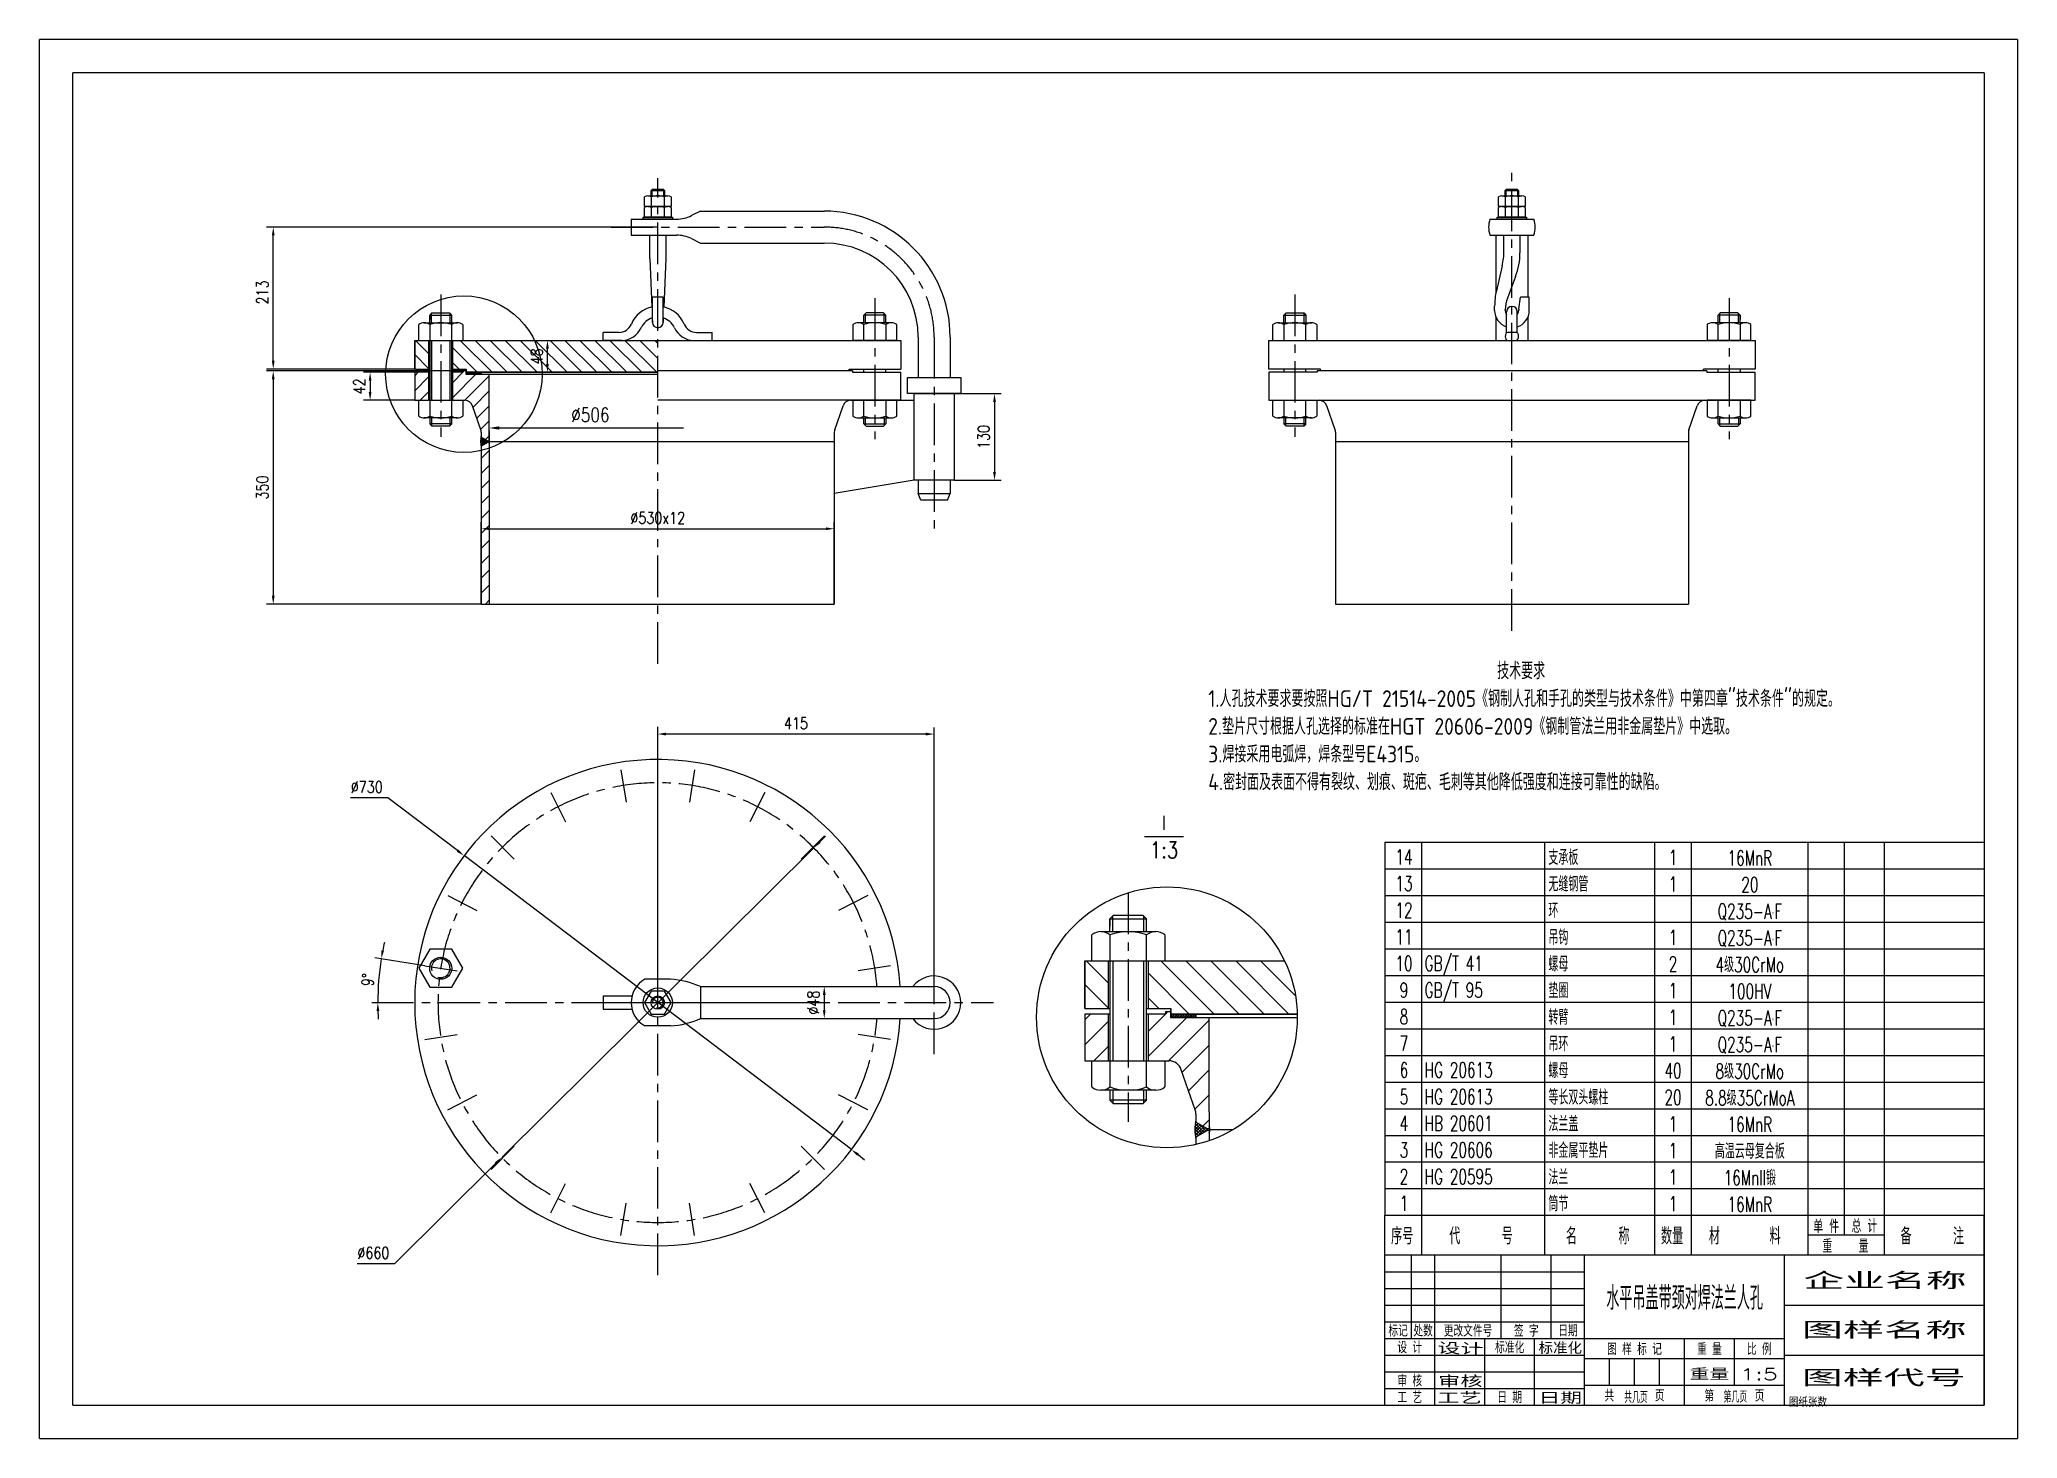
# Model space of a CAD drawing. Header units: inches. Extents: x -220 to 2750, y 5 to 2105.
import ezdxf
from ezdxf.enums import TextEntityAlignment as Align

# ---------------------------------------------------------------- set-up
doc = ezdxf.new("R2010")
doc.units = ezdxf.units.IN
doc.header["$LTSCALE"] = 50
doc.linetypes.add('CENTER', pattern=[2, 1.25, -0.25, 0.25, -0.25])
for name, color, linetype in [('1轮廓实线层', 7, 'Continuous'), ('2细线层', 4, 'Continuous'), ('3中心线层', 1, 'CENTER'), ('5剖面线层', 2, 'Continuous'), ('6文字层', 3, 'Continuous'), ('8符号标注层', 31, 'Continuous'), ('图框层', 7, 'Continuous')]:
    doc.layers.add(name, color=color, linetype=linetype)
doc.styles.add('PC_TEXTSTYLE', font='romans.shx', dxfattribs={"width": 0.8, "bigfont": 'hzfs.shx'})
doc.styles.add('TH_GBDIM', font='romans.shx', dxfattribs={"width": 0.8, "bigfont": 'hzfs.shx'})
doc.styles.add('国标汉字5.0', font='gbenor.shx', dxfattribs={"height": 5, "bigfont": 'gbcbig.shx'})
doc.dimstyles.new('TH_GBDIM', dxfattribs={"dimscale": 5, "dimtxt": 3.5, "dimasz": 2.5, "dimexe": 2, "dimexo": 0, "dimgap": 1.5, "dimtad": 1, "dimdec": 1, "dimdsep": 46, "dimtxsty": 'TH_GBDIM', "dimcen": 2.5, "dimclrd": 130, "dimclre": 130, "dimclrt": 3, "dimadec": 0, "dimazin": 2, "dimtfac": 0.714286, "dimtdec": 1, "dimtmove": 0, "dimatfit": 3, "dimfxl": 1, "dimtolj": 1, "dimtzin": 0, "dimlwd": -1, "dimlwe": -1, "dimarcsym": 0})
pattern_1 = [(45, (0, 0), (-11.22532015133644, 11.22532015133644), [])]

msp = doc.modelspace()

# ---------------------------------------------------------------- texts
at = {"layer": '1轮廓实线层', "color": 3, "insert": (607.1416378061995, 1541.604497384668), "char_height": 21, "attachment_point": 5, "style": 'TH_GBDIM'}
msp.add_mtext('\\A1;%%c506{}{}', dxfattribs=at)
at = {"layer": '6文字层', "style": 'PC_TEXTSTYLE', "width": 0.667}
for s, p in [('标记', (1820.021481483443, 167.6957018554531)), (' 设 计 ', (1837.521481483443, 142.7218436724273)), ('处数', (1857.521481483443, 167.6957018554531)), (' 更改文件号 ', (1925.021481483443, 167.6957018554531)), (' 标准化 ', (1987.521481483443, 142.7218436724273)), (' 签 字 ', (2012.521481483443, 167.6957018554531)), (' 日期 ', (2075.021481483443, 167.6957018554531)), (' 图 样 标 记 ', (2175.021481483443, 140.1957018554531)), (' 重 量 ', (2287.521481483443, 140.1957018554531)), (' 比 例 ', (2362.521481483443, 140.1957018554531)), (' 审 核 ', (1837.521481483443, 92.69570185545308)), (' 工 艺 ', (1837.521481483443, 67.69570185545308)), (' 日 期 ', (1987.521481483443, 67.69570185545308)), ('共       页', (2175.021481483443, 70.19570185545308)), ('第       页', (2325.021481483443, 70.19570185545308))]:
    msp.add_text(s, height=17.5, dxfattribs=at).set_placement(p, align=Align.MIDDLE)
at = {"layer": '6文字层', "insert": (1534.926933826391, 1169.983153979821), "char_height": 25, "width": 1014.10750750443, "attachment_point": 1, "style": '国标汉字5.0'}
msp.add_mtext('                                技术要求\\P1.人孔技术要求要按照HG/T 21514-2005《钢制人孔和手孔的类型与技术条件》中第四章"技术条件"的规定。\\P2.垫片尺寸根据人孔选择的标准在HGT 20606-2009《钢制管法兰用非金属垫片》中选取。\\P3.焊接采用电弧焊，焊条型号E4315。\\P4.密封面及表面不得有裂纹、划痕、斑疤、毛刺等其他降低强度和连接可靠性的缺陷。', dxfattribs=at)
at = {"layer": '6文字层', "char_height": 24.745, "attachment_point": 8, "style": 'PC_TEXTSTYLE'}
for s, insert in [('Ⅰ', (1468.567090578148, 916.036213329975)), ('1:3', (1468.567090578148, 876.291213329975))]:
    msp.add_mtext(s, dxfattribs=dict(at, insert=insert))
at = {"layer": '6文字层', "style": 'PC_TEXTSTYLE', "flags": 8}
for tag, height, width, p, p2 in [('企业名称', 25, 3.445461368754319, (2428.571708968432, 229.2939500268647), (2673.680817370624, 229.2939500268647)), ('水平吊盖带颈对焊法兰人孔', 35, 0.7732167354478557, (2132.707684476407, 198.3730706066622), (2367.913392899038, 198.3730706066622)), ('图样名称', 25, 3.480263987171458, (2426.095860930301, 155.0838380395633), (2673.680817370624, 155.0838380395633)), ('标准化', 17.5, 1.756036207397849, (2030.846797990081, 132.0537287130823), (2096.262374723385, 132.0537287130823)), ('审核', 17.5, 2.723971865328112, (1880.078641626482, 82.0314158719331), (1946.851003435582, 82.0314158719331)), ('重量', 17.5, 2.448073793470916, (2257.738088672393, 92.90770847752948), (2317.274883318753, 92.90770847752948)), ('1:5', 17.5, 1.458534659469595, (2333.251500797611, 92.90770847752948), (2390.377441626837, 92.90770847752948)), ('图样代号', 25, 3.489916292634476, (2426.095860930301, 83.34739668164114), (2672.442893351558, 83.34739668164114)), ('工艺', 17.5, 2.851598145374993, (1878.970055464352, 57.05219755879038), (1945.568501120583, 57.05219755879038)), ('日期', 17.5, 2.733185294075254, (2030.846797990081, 57.05219755879038), (2096.262372491661, 57.05219755879038)), ('共几页', 17.5, 0.9531505725817259, (2159.657367076418, 58.32109821686056), (2194.796033865254, 58.32109821686056))]:
    msp.add_attdef(tag, text='', height=height, dxfattribs=dict(at, width=width)).set_placement(p, p2, align=Align.FIT)
at = {"layer": '6文字层', "style": 'PC_TEXTSTYLE', "width": 2.873783810803222, "flags": 8}
msp.add_attdef('设计', text=' ', height=17.5, rotation=358.4644212050869, dxfattribs=at).set_placement((1878.878449924049, 132.0537287130823), (1948.188867158564, 130.1957018554531), align=Align.FIT)
at = {"layer": '6文字层', "color": 3, "style": 'PC_TEXTSTYLE', "width": 0.9661797146271389, "flags": 8}
msp.add_attdef('第几页', text='', height=17.5, dxfattribs=at).set_placement((2308.58840850444, 58.96159134688474), (2344.207405153056, 58.96159134688474), align=Align.FIT)
at = {"layer": '6文字层', "ltscale": 10, "style": 'PC_TEXTSTYLE', "flags": 1}
msp.add_attdef('图纸张数', (2406.626481483444, 52.73570185545308), '', height=12.5, dxfattribs=at)

# ---------------------------------------------------------------- blocks, each defined once
blk = doc.blocks.new('*D6')
at = {"layer": '1轮廓实线层', "color": 130}
for p, q in [((942.6534140762742, 891.7802581634617), (473.9935449418604, 427.0675220964219)), ((951.5295479613957, 900.5816357404889), (960.4056818465172, 909.3830133175162)), ((465.1174110567387, 418.266144519395), (313.0982739794209, 267.5273384504476)), ((313.0982739794209, 267.5273384504476), (256.9316073127542, 267.5273384504476))]:
    blk.add_line(p, q, dxfattribs=at)
for points in [[(950.0626516985578, 902.0609913880091), (952.9964442242336, 899.1022800929686), (942.6534140762742, 891.7802581634617)], [(463.650514793901, 419.745500166915), (466.5843073195768, 416.7867888718745), (473.9935449418604, 427.0675220964219)]]:
    blk.add_solid(points, dxfattribs=at)
at = {"layer": 'Defpoints', "color": 0}
for p in [(942.6534140762742, 891.7802581634617), (473.9935449418604, 427.0675220964219)]:
    blk.add_point(p, dxfattribs=at)
at = {"layer": '1轮廓实线层', "color": 3, "insert": (281.2649406460878, 283.7773384504472), "char_height": 17.5, "attachment_point": 5, "style": 'TH_GBDIM'}
blk.add_mtext('\\A1;∅660{}{}', dxfattribs=at)
blk = doc.blocks.new('*D7')
at = {"layer": '1轮廓实线层', "color": 130}
for p, q in [((303.23220656464, 966.8539455114337), (247.0655398979733, 966.8539455114337)), ((407.6152201072915, 887.6360561675011), (303.23220656464, 966.8539455114337)), ((999.0745117783325, 438.7684183320365), (417.5724472398004, 880.0793619278467)), ((1009.031738910842, 431.2117240923822), (1018.988966043351, 423.6550298527279))]:
    blk.add_line(p, q, dxfattribs=at)
for points in [[(408.8746691472337, 889.2955940229192), (406.3557710673489, 885.9765183120828), (417.5724472398004, 880.0793619278467)], [(1010.291187950784, 432.8712619478005), (1007.772289870899, 429.552186236964), (999.0745117783325, 438.7684183320365)]]:
    blk.add_solid(points, dxfattribs=at)
at = {"layer": 'Defpoints', "color": 0}
for p in [(417.5724472398004, 880.0793619278467), (999.0745117783325, 438.7684183320365)]:
    blk.add_point(p, dxfattribs=at)
at = {"layer": '1轮廓实线层', "color": 3, "insert": (271.3988732313065, 983.1039455114335), "char_height": 17.5, "attachment_point": 5, "style": 'TH_GBDIM'}
blk.add_mtext('\\A1;∅730{}{}', dxfattribs=at)
blk = doc.blocks.new('*D8')
at = {"layer": '1轮廓实线层', "color": 130}
for p, q in [((443.3234795090666, 1257.644277470912), (443.3234795090666, 1380.833259023534)), ((455.8234795090666, 1370.833259023534), (960.8234795090666, 1370.833259023534)), ((973.3234795090666, 1257.644277470912), (973.3234795090666, 1380.833259023534))]:
    blk.add_line(p, q, dxfattribs=at)
for points in [[(455.8234795090666, 1372.916592356867), (455.8234795090666, 1368.749925690201), (443.3234795090666, 1370.833259023534)], [(960.8234795090666, 1372.916592356867), (960.8234795090666, 1368.749925690201), (973.3234795090666, 1370.833259023534)]]:
    blk.add_solid(points, dxfattribs=at)
at = {"layer": 'Defpoints', "color": 0}
for p in [(973.3234795090666, 1370.833259023534), (443.3234795090666, 1257.644277470912), (973.3234795090666, 1257.644277470912)]:
    blk.add_point(p, dxfattribs=at)
at = {"layer": '1轮廓实线层', "color": 3, "insert": (708.3234795090666, 1387.083259023534), "char_height": 17.5, "attachment_point": 5, "style": 'TH_GBDIM'}
blk.add_mtext('\\A1;%%c530x12{}{}', dxfattribs=at)
blk = doc.blocks.new('*D9')
at = {"layer": '1轮廓实线层', "color": 130}
for p, q in [((708.3234795090657, 659.4238901299414), (708.3234795090657, 1072.610541734416)), ((1123.323479509067, 659.4238901299414), (1123.323479509067, 1072.610541734416)), ((1110.823479509067, 1062.610541734416), (720.8234795090657, 1062.610541734416))]:
    blk.add_line(p, q, dxfattribs=at)
for points in [[(720.8234795090657, 1064.693875067749), (720.8234795090657, 1060.527208401083), (708.3234795090657, 1062.610541734416)], [(1110.823479509067, 1064.693875067749), (1110.823479509067, 1060.527208401083), (1123.323479509067, 1062.610541734416)]]:
    blk.add_solid(points, dxfattribs=at)
at = {"layer": 'Defpoints', "color": 0}
for p in [(708.3234795090657, 1062.610541734416), (708.3234795090657, 659.4238901299414), (1123.323479509067, 659.4238901299414)]:
    blk.add_point(p, dxfattribs=at)
at = {"layer": '1轮廓实线层', "color": 3, "insert": (915.8234795090661, 1078.860541734416), "char_height": 17.5, "attachment_point": 5, "style": 'TH_GBDIM'}
blk.add_mtext('\\A1;415', dxfattribs=at)
blk = doc.blocks.new('*D10')
at = {"layer": '1轮廓实线层', "color": 130}
for p, q in [((772.3234795090666, 683.4238901299414), (968.3234795090667, 683.4238901299414)), ((958.3234795090667, 670.9238901299414), (958.3234795090667, 647.9238901299415)), ((772.3234795090666, 635.4238901299415), (968.3234795090667, 635.4238901299415))]:
    blk.add_line(p, q, dxfattribs=at)
for points in [[(956.2401461757333, 670.9238901299414), (960.4068128424001, 670.9238901299414), (958.3234795090667, 683.4238901299414)], [(956.2401461757333, 647.9238901299415), (960.4068128424001, 647.9238901299415), (958.3234795090667, 635.4238901299415)]]:
    blk.add_solid(points, dxfattribs=at)
at = {"layer": 'Defpoints', "color": 0}
for p in [(772.3234795090666, 683.4238901299414), (772.3234795090666, 635.4238901299415), (958.3234795090667, 635.4238901299415)]:
    blk.add_point(p, dxfattribs=at)
at = {"layer": '1轮廓实线层', "color": 3, "insert": (942.0734795090666, 659.4238901299415), "char_height": 17.5, "attachment_point": 5, "rotation": 90, "style": 'TH_GBDIM'}
blk.add_mtext('\\A1;%%c48{}{}', dxfattribs=at)
blk = doc.blocks.new('*D11')
at = {"layer": '1轮廓实线层', "color": 130}
for p, q in [((1153.323479509067, 1573.644277470912), (1223.983672695917, 1573.644277470912)), ((1213.983672695917, 1561.144277470912), (1213.983672695917, 1456.144277470912)), ((1153.323479509067, 1443.644277470912), (1223.983672695917, 1443.644277470912))]:
    blk.add_line(p, q, dxfattribs=at)
for points in [[(1211.900339362584, 1561.144277470912), (1216.06700602925, 1561.144277470912), (1213.983672695917, 1573.644277470912)], [(1211.900339362584, 1456.144277470912), (1216.06700602925, 1456.144277470912), (1213.983672695917, 1443.644277470912)]]:
    blk.add_solid(points, dxfattribs=at)
at = {"layer": 'Defpoints', "color": 0}
for p in [(1153.323479509067, 1573.644277470912), (1153.323479509067, 1443.644277470912), (1213.983672695917, 1443.644277470912)]:
    blk.add_point(p, dxfattribs=at)
at = {"layer": '1轮廓实线层', "color": 3, "insert": (1197.733672695917, 1508.644277470912), "char_height": 17.5, "attachment_point": 5, "rotation": 90, "style": 'TH_GBDIM'}
blk.add_mtext('\\A1;130', dxfattribs=at)
blk = doc.blocks.new('*D12')
at = {"layer": '1轮廓实线层', "color": 130}
for p, q in [((415.8234795090666, 1607.644277470912), (120.9206309376953, 1607.644277470912)), ((130.9206309376953, 1595.144277470912), (130.9206309376952, 1270.144277470912)), ((443.3234795090666, 1257.644277470912), (120.9206309376953, 1257.644277470912))]:
    blk.add_line(p, q, dxfattribs=at)
for points in [[(128.8372976043619, 1595.144277470912), (133.0039642710286, 1595.144277470912), (130.9206309376953, 1607.644277470912)], [(128.8372976043619, 1270.144277470912), (133.0039642710286, 1270.144277470912), (130.9206309376952, 1257.644277470912)]]:
    blk.add_solid(points, dxfattribs=at)
at = {"layer": 'Defpoints', "color": 0}
for p in [(415.8234795090666, 1607.644277470912), (130.9206309376952, 1257.644277470912), (443.3234795090666, 1257.644277470912)]:
    blk.add_point(p, dxfattribs=at)
at = {"layer": '1轮廓实线层', "color": 3, "insert": (114.670630937695, 1432.644277470912), "char_height": 17.5, "attachment_point": 5, "rotation": 90, "style": 'TH_GBDIM'}
blk.add_mtext('\\A1;350', dxfattribs=at)
blk = doc.blocks.new('*D13')
at = {"layer": '1轮廓实线层', "color": 130}
for p, q in [((343.3234795090666, 1605.644277470912), (266.4089455973663, 1605.644277470912)), ((276.4089455973663, 1593.144277470912), (276.4089455973663, 1576.144277470912)), ((343.3234795090666, 1563.644277470912), (266.4089455973663, 1563.644277470912))]:
    blk.add_line(p, q, dxfattribs=at)
for points in [[(274.3256122640329, 1593.144277470912), (278.4922789306996, 1593.144277470912), (276.4089455973663, 1605.644277470912)], [(274.3256122640329, 1576.144277470912), (278.4922789306996, 1576.144277470912), (276.4089455973663, 1563.644277470912)]]:
    blk.add_solid(points, dxfattribs=at)
at = {"layer": 'Defpoints', "color": 0}
for p in [(343.3234795090666, 1605.644277470912), (276.4089455973663, 1563.644277470912), (343.3234795090666, 1563.644277470912)]:
    blk.add_point(p, dxfattribs=at)
at = {"layer": '1轮廓实线层', "color": 3, "insert": (260.158945597366, 1584.644277470912), "char_height": 17.5, "attachment_point": 5, "rotation": 90, "style": 'TH_GBDIM'}
blk.add_mtext('\\A1;42', dxfattribs=at)
blk = doc.blocks.new('*D14')
at = {"layer": '1轮廓实线层', "color": 130}
for p, q in [((708.3234795090666, 1823.644277470912), (120.9206309376953, 1823.644277470912)), ((130.9206309376953, 1623.144277470912), (130.9206309376953, 1811.144277470912)), ((343.3234795090666, 1610.644277470912), (120.9206309376953, 1610.644277470912))]:
    blk.add_line(p, q, dxfattribs=at)
for points in [[(128.837297604362, 1811.144277470912), (133.0039642710287, 1811.144277470912), (130.9206309376953, 1823.644277470912)], [(128.8372976043619, 1623.144277470912), (133.0039642710286, 1623.144277470912), (130.9206309376953, 1610.644277470912)]]:
    blk.add_solid(points, dxfattribs=at)
at = {"layer": 'Defpoints', "color": 0}
for p in [(130.9206309376953, 1823.644277470912), (708.3234795090666, 1823.644277470912), (343.3234795090666, 1610.644277470912)]:
    blk.add_point(p, dxfattribs=at)
at = {"layer": '1轮廓实线层', "color": 3, "insert": (114.670630937695, 1725.564026661226), "char_height": 17.5, "attachment_point": 5, "rotation": 90, "style": 'TH_GBDIM'}
blk.add_mtext('\\A1;213', dxfattribs=at)
blk = doc.blocks.new('*D15')
at = {"layer": '1轮廓实线层', "color": 130}
for p, q in [((343.3234795090666, 1653.644277470912), (552.7010634291473, 1653.644277470911)), ((542.7010634291473, 1618.144277470911), (542.7010634291473, 1641.144277470911)), ((443.3234795090666, 1605.644277470912), (552.7010634291473, 1605.644277470911))]:
    blk.add_line(p, q, dxfattribs=at)
for points in [[(540.617730095814, 1641.144277470911), (544.7843967624807, 1641.144277470911), (542.7010634291473, 1653.644277470911)], [(540.617730095814, 1618.144277470911), (544.7843967624807, 1618.144277470911), (542.7010634291473, 1605.644277470911)]]:
    blk.add_solid(points, dxfattribs=at)
at = {"layer": 'Defpoints', "color": 0}
for p in [(343.3234795090666, 1653.644277470912), (542.7010634291473, 1653.644277470911), (443.3234795090666, 1605.644277470912)]:
    blk.add_point(p, dxfattribs=at)
at = {"layer": '1轮廓实线层', "color": 3, "insert": (526.4510634291471, 1629.644277470912), "char_height": 17.5, "attachment_point": 5, "rotation": 90, "style": 'TH_GBDIM'}
blk.add_mtext('\\A1;48', dxfattribs=at)
blk = doc.blocks.new('*D16')
at = {"layer": '1轮廓实线层', "color": 130}
blk.add_line((358.6471938497105, 714.8071729288612), (283.2314250076241, 726.7518572685598), dxfattribs=at)
for start, end in [(167.592582458257, 169.2962912291285), (171, 180), (181.7037087708715, 183.4074175417431)]:
    blk.add_arc((708.3234795090694, 659.4238901299414), 420.3908804322865, start, end, dxfattribs=at)
for points in [[(297.2996854284261, 737.1467198032998), (293.1944627189285, 737.8596416900003), (293.1083084135755, 725.1875126181574)], [(286.0353349473978, 646.8942984924965), (290.2015411070764, 646.9562448093146), (287.932599076783, 659.4238901299412)]]:
    blk.add_solid(points, dxfattribs=at)
at = {"layer": 'Defpoints', "color": 0}
for p in [(358.6471938497105, 714.8071729288612), (290.2355443060148, 703.3667028332638), (407.2491398030268, 707.1093809203619), (279.0336812031164, 659.4238901299414), (1212.693361740777, 659.4238901299412)]:
    blk.add_point(p, dxfattribs=at)
at = {"layer": '1轮廓实线层', "color": 3, "insert": (273.028617189629, 693.6823387664684), "char_height": 17.5, "attachment_point": 5, "rotation": 85.49999999999993, "style": 'TH_GBDIM'}
blk.add_mtext('\\A1;9°', dxfattribs=at)
blk = doc.blocks.new('PC_MXBTITLERECORD')
at = {"layer": '1轮廓实线层'}
for p, q in [((-180, 0), (-180, 12)), ((0, 0), (0, 12))]:
    blk.add_line(p, q, dxfattribs=at)
at = {"layer": '2细线层'}
for p, q in [((-169, 12), (-169, 0)), ((-132, 12), (-132, 0)), ((-99, 12), (-99, 0)), ((-88, 12), (-88, 0)), ((-53, 12), (-53, 0)), ((-42, 12), (-42, 6)), ((-30, 12), (-30, 0)), ((-30, 6), (-53, 6))]:
    blk.add_line(p, q, dxfattribs=at)
at = {"style": 'PC_TEXTSTYLE', "flags": 1}
blk.add_attdef('Fo oFShowMe', (-53, 6), '', height=5e-08, dxfattribs=at)
at = {"layer": '6文字层', "style": 'PC_TEXTSTYLE', "width": 0.667}
for s, height, p in [('序号', 5, (-174.7735161984094, 6)), ('代     号', 5, (-151.087236400775, 6)), ('名     称', 5, (-116.0582307829133, 6)), ('数量', 5, (-93.70638894728046, 6)), ('材      料', 5, (-71.88651130244733, 6)), ('单 件', 4, (-47.44690963294988, 8.83762043961633)), ('总 计', 4, (-35.95949917189716, 8.941041629877986)), ('备     注', 5, (-15.57193287701512, 6)), ('重    量', 4, (-41.65145935178862, 2.942604395875037))]:
    blk.add_text(s, height=height, dxfattribs=at).set_placement(p, align=Align.MIDDLE)
blk = doc.blocks.new('PC_MXB_BLOCK')
at = {"layer": '1轮廓实线层'}
for p, q in [((-180, 8), (-180, 0)), ((0, 8), (0, 0))]:
    blk.add_line(p, q, dxfattribs=at)
at = {"layer": '2细线层'}
for p, q in [((-180, 8), (0, 8)), ((-169, 8), (-169, 0)), ((-132, 8), (-132, 0)), ((-99, 8), (-99, 0)), ((-88, 8), (-88, 0)), ((-53, 8), (-53, 0)), ((-42, 8), (-42, 0)), ((-30, 8), (-30, 0)), ((-180, 0), (0, 0))]:
    blk.add_line(p, q, dxfattribs=at)
at = {"layer": '6文字层', "style": 'PC_TEXTSTYLE'}
for tag, width, p, p2 in [('序号', 0.7691821412910099, (-178.381729678601, 1.348885681267234), (-170.0882707492356, 1.348885681267234)), ('代号', 3.147730039833859, (-168.0468040277006, 1.348885681267234), (-134.1074177566207, 1.348885681267234)), ('名称', 2.802424335372611, (-130.8666991322458, 1.195475967014261), (-100.2758790357279, 1.195475967014261)), ('数量', 0.8174486364448815, (-97.88330074551823, 1.195475967014261), (-88.9965819057511, 1.195475967014261)), ('材料', 2.943328368291708, (-86.43310534086368, 1.010341638648811), (-54.30419914243191, 1.010341638648811)), ('总重', 0.958887548135068, (-41.19507323250889, 1.265572583556576), (-30.85617679766642, 1.265572583556576)), ('备注', 2.494074276313303, (-28.60888357640226, 1.024654073362427), (-1.161719634597944, 1.024654073362427)), ('单重', 0.8540383451204607, (-52.20750697209508, 0.8871421990031365), (-42.99911333015268, 0.8871421990031365))]:
    blk.add_attdef(tag, text='', height=4.5, dxfattribs=dict(at, width=width)).set_placement(p, p2, align=Align.FIT)

# ---------------------------------------------------------------- dimensions: what is measured, and where the dimension line sits
at = {"layer": '1轮廓实线层'}
for base, p1, p2, picture, middle in [((130.9206309376953, 1823.644277470912), (343.3234795090666, 1610.644277470912), (708.3234795090666, 1823.644277470912), '*D14', (130.920630937695, 1725.564026661226)), ((130.9206309376952, 1257.644277470912), (415.8234795090666, 1607.644277470912), (443.3234795090666, 1257.644277470912), '*D12', (130.920630937695, 1432.644277470912)), ((1213.983672695917, 1443.644277470912), (1153.323479509067, 1573.644277470912), (1153.323479509067, 1443.644277470912), '*D11', (1213.983672695917, 1508.644277470912))]:
    dim = msp.add_linear_dim(base=base, p1=p1, p2=p2, angle=90, dimstyle='TH_GBDIM', dxfattribs=at)
    dim.commit()
    dim.dimension.update_dxf_attribs({"geometry": picture, "text_midpoint": middle, "dimtype": 160})
for base, p1, p2, picture, middle in [((542.7010634291473, 1653.644277470911), (443.3234795090666, 1605.644277470912), (343.3234795090666, 1653.644277470912), '*D15', (526.4510634291471, 1629.644277470912)), ((276.4089455973663, 1563.644277470912), (343.3234795090666, 1605.644277470912), (343.3234795090666, 1563.644277470912), '*D13', (260.158945597366, 1584.644277470912))]:
    dim = msp.add_linear_dim(base=base, p1=p1, p2=p2, angle=90, dimstyle='TH_GBDIM', dxfattribs=at)
    dim.commit()
    dim.dimension.update_dxf_attribs({"geometry": picture, "text_midpoint": middle})
dim = msp.add_linear_dim(base=(973.3234795090666, 1370.833259023534), p1=(443.3234795090666, 1257.644277470912), p2=(973.3234795090666, 1257.644277470912), text='%%c<>x12{}{}', dimstyle='TH_GBDIM', override={"dimgap": 1.5, "dimtad": 1, "dimjust": 0, "dimdec": 0, "dimlfac": 1, "dimse1": 0, "dimse2": 0, "dimsd1": 0, "dimsd2": 0}, dxfattribs=at)
dim.commit()
dim.dimension.update_dxf_attribs({"geometry": '*D8', "text_midpoint": (708.3234795090666, 1387.083259023534)})
dim = msp.add_linear_dim(base=(708.3234795090657, 1062.610541734416), p1=(1123.323479509067, 659.4238901299414), p2=(708.3234795090657, 659.4238901299414), dimstyle='TH_GBDIM', dxfattribs=at)
dim.commit()
dim.dimension.update_dxf_attribs({"geometry": '*D9', "text_midpoint": (915.8234795090661, 1062.610541734416), "dimtype": 160})
for p1, p2, picture, middle in [((999.0745117783325, 438.7684183320365), (417.5724472398004, 880.0793619278467), '*D7', (271.3988732313065, 966.8539455114335)), ((942.6534140762742, 891.7802581634617), (473.9935449418604, 427.0675220964219), '*D6', (281.2649406460878, 267.5273384504472))]:
    dim = msp.add_diameter_dim_2p(p1=p1, p2=p2, text='<>{}{}', dimstyle='TH_GBDIM', override={"dimgap": 1.5, "dimtad": 1, "dimjust": 0, "dimtih": 0, "dimtoh": 1, "dimdec": 0, "dimlfac": 1, "dimse1": 0, "dimse2": 0, "dimsd1": 0, "dimsd2": 0, "dimtix": 0, "dimtofl": 1, "dimatfit": 0}, dxfattribs=at)
    dim.commit()
    dim.dimension.update_dxf_attribs({"geometry": picture, "text_midpoint": middle, "dimtype": 163})
dim = msp.add_angular_dim_2l(base=(290.2355443060148, 703.3667028332638), line1=((279.0336812031164, 659.4238901299414), (1212.693361740778, 659.4238901299414)), line2=((358.6471938497106, 714.8071729288613), (407.2491398030268, 707.1093809203619)), dimstyle='TH_GBDIM', dxfattribs=at)
dim.commit()
dim.dimension.update_dxf_attribs({"geometry": '*D16', "text_midpoint": (273.0286171896289, 693.6823387664683)})
dim = msp.add_linear_dim(base=(958.3234795090667, 635.4238901299415), p1=(772.3234795090666, 683.4238901299414), p2=(772.3234795090666, 635.4238901299415), angle=90, text='%%c<>{}{}', dimstyle='TH_GBDIM', override={"dimgap": 1.5, "dimtad": 1, "dimjust": 0, "dimdec": 0, "dimlfac": 1, "dimse1": 0, "dimse2": 0, "dimsd1": 0, "dimsd2": 0}, dxfattribs=at)
dim.commit()
dim.dimension.update_dxf_attribs({"geometry": '*D10', "text_midpoint": (958.3234795090666, 659.4238901299415), "dimtype": 160})

# ---------------------------------------------------------------- hatches: boundary and pattern name
at = {"layer": '5剖面线层'}
h = msp.add_hatch(dxfattribs=at)
h.set_pattern_fill('ANSI31', color=256, scale=5, angle=90, style=0)
h.set_pattern_definition([(135, (0, 0), (-11.22532015133644, -11.22532015133644), [])])
h.paths.add_polyline_path([(708.3234795090666, 1653.644277470912), (400.5363271126711, 1653.644277470912), (400.5363271126711, 1610.644277470912), (420.8234795090666, 1610.644277470911), (420.8234795090667, 1605.644277470912), (440.3802521902398, 1605.644277470912), (708.3234795090665, 1605.644277470911)])
h.paths.add_polyline_path([(364.2363271126711, 1653.644277470912), (349.3863271126712, 1653.644277470912), (343.3234795090666, 1653.644277470912), (343.3234795090666, 1610.644277470912), (364.2363271126711, 1610.644277470911)])
h.paths.add_polyline_path([(513.3260634291471, 1613.935944137578), (513.3260634291471, 1645.352610804245), (539.5760634291471, 1645.352610804245), (539.5760634291471, 1613.935944137578)], flags=24)
h = msp.add_hatch(dxfattribs=at)
h.set_pattern_fill('ANSI31', color=256, scale=5, style=0)
h.set_pattern_definition(pattern_1)
h.paths.add_polyline_path([(364.2363271126711, 1605.644277470912), (343.3234795090666, 1605.644277470912), (343.3234795090666, 1563.644277470912), (364.2363271126711, 1563.644277470912)])
h.paths.add_polyline_path([(455.3234795090665, 1602.644277470912), (420.8234795090666, 1602.644277470912), (420.3234795090666, 1602.644277470912), (420.3234795090666, 1607.644277470912), (415.8234795090666, 1607.644277470912), (415.8234795090666, 1605.644277470912), (400.536327112671, 1605.644277470912), (400.5363271126711, 1563.644277470912), (415.3863271126712, 1563.644277470912), (418.7922144705767, 1563.644277470912, -0.3192416360957875), (430.1261760310507, 1555.586524970208), (442.6574410695405, 1519.559137984549, -0.08388010624495326), (443.3234795090666, 1515.616890485254), (443.3234795090665, 1508.456455297402), (453.8234795090675, 1502.394277470911), (455.3234795090665, 1502.394277470911), (455.3234795090666, 1534.104497384668)])
h = msp.add_hatch(dxfattribs=at)
h.set_pattern_fill('ANSI37', color=256, scale=0.5, style=0)
h.set_pattern_definition([(45, (0, 0), (-1.122532015133644, 1.122532015133644), []), (135, (0, 0), (-1.122532015133644, -1.122532015133644), [])])
h.paths.add_polyline_path([(443.3234795090667, 1605.644277470912), (420.8234795090666, 1605.644277470912), (420.8234795090665, 1602.644277470911), (443.3234795090667, 1602.644277470912)])
h = msp.add_hatch(dxfattribs=at)
h.set_pattern_fill('ANSI37', color=256, scale=0.25, angle=90, style=0)
h.set_pattern_definition([(135, (0, 0), (-0.5612660075668221, -0.561266007566822), []), (225, (0, 0), (0.561266007566822, -0.5612660075668221), [])])
h.paths.add_polyline_path([(455.3234795090666, 1504.394277470911), (455.3234795090666, 1502.394277470911), (453.8234795090672, 1502.394277470911), (443.3234795090665, 1508.456455297402), (443.3234795090665, 1510.456455297402, 0.113479325961145), (443.3234795090667, 1492.83209964442), (443.3234795090667, 1494.83209964442), (453.8234795090663, 1500.894277470911), (455.3234795090667, 1500.894277470911), (455.3234795090667, 1498.894277470912, 0.1818181818181697)])
h = msp.add_hatch(dxfattribs=at)
h.set_pattern_fill('ANSI31', color=256, scale=5, style=0)
h.set_pattern_definition(pattern_1)
h.paths.add_polyline_path([(455.3234795090665, 1500.894277470911), (453.8234795090666, 1500.894277470911), (443.3234795090667, 1494.83209964442), (443.3234795090666, 1257.644277470912), (455.3234795090666, 1257.644277470912)])
h = msp.add_hatch(dxfattribs=at)
h.set_pattern_fill('ANSI37', color=256, style=0)
h.set_pattern_definition([(45, (0, 0), (-2.245064030267288, 2.245064030267288), []), (135, (0, 0), (-2.245064030267288, -2.245064030267288), [])])
h.paths.add_polyline_path([(1516.448674784534, 480.075414905556), (1516.448674784534, 483.4087482388903, 0.113479325961156), (1516.448674784534, 454.0348221505849), (1516.448674784535, 457.3681554839201), (1533.948674784534, 467.4717851947379), (1536.448674784534, 467.4717851947381), (1536.448674784534, 464.1384518614058, 0.1818181818181661), (1536.448674784534, 473.3051185280709), (1536.448674784534, 469.971785194738), (1533.948674784534, 469.9717851947381)])

# ---------------------------------------------------------------- linework, layer by layer
at = {"layer": '1轮廓实线层'}
for p, q in [((698.3234795090666, 1878.644277470911), (700.3234795090666, 1880.644277470911)), ((698.3234795090666, 1878.644277470911), (718.3234795090666, 1878.644277470911)), ((698.3234795090666, 1870.644277470911), (698.3234795090666, 1878.644277470911)), ((700.3234795090666, 1880.644277470911), (716.3234795090666, 1880.644277470911)), ((716.3234795090666, 1880.644277470911), (718.3234795090666, 1878.644277470911)), ((718.3234795090666, 1878.644277470911), (718.3234795090666, 1870.644277470911)), ((1980.991524639559, 1878.644277470912), (1982.991524639559, 1880.644277470912)), ((1980.991524639559, 1870.644277470912), (1980.991524639559, 1878.644277470912)), ((1980.991524639559, 1878.644277470912), (2000.991524639559, 1878.644277470912)), ((1982.991524639559, 1880.644277470912), (1998.991524639559, 1880.644277470912)), ((1998.991524639559, 1880.644277470912), (2000.991524639559, 1878.644277470912)), ((2000.991524639559, 1878.644277470912), (2000.991524639559, 1870.644277470912)), ((688.3234795090666, 1854.644277470911), (688.3234795090666, 1868.928548718373)), ((708.3234795090666, 1854.644277470911), (688.3234795090666, 1854.644277470911)), ((688.3234795090657, 1838.644277470912), (688.3234795090657, 1852.928548718374)), ((693.3234795090666, 1870.644277470911), (723.3234795090666, 1870.64427747091)), ((693.3234795090657, 1854.644277470912), (723.3234795090657, 1854.644277470911)), ((698.3234795090666, 1868.928548718373), (698.3234795090666, 1854.644277470911)), ((698.3234795090657, 1852.928548718374), (698.3234795090657, 1838.644277470912)), ((728.3234795090666, 1854.644277470911), (708.3234795090666, 1854.644277470911)), ((718.3234795090666, 1854.644277470911), (718.3234795090666, 1868.928548718373)), ((718.3234795090657, 1838.644277470912), (718.3234795090657, 1852.928548718374)), ((728.3234795090666, 1868.928548718373), (728.3234795090666, 1854.644277470911)), ((728.3234795090657, 1852.928548718374), (728.3234795090657, 1838.644277470912)), ((772.3234795090666, 1847.644277470912), (758.8807604090749, 1840.922917920916)), ((772.3234795090666, 1847.644277470912), (958.3234795090666, 1847.644277470912)), ((1970.991524639559, 1854.644277470912), (1970.991524639559, 1868.928548718374)), ((1990.991524639559, 1854.644277470912), (1970.991524639559, 1854.644277470912)), ((1970.991524639559, 1838.644277470913), (1970.991524639559, 1852.928548718375)), ((1975.991524639559, 1870.644277470912), (2005.991524639559, 1870.644277470911)), ((1975.991524639559, 1854.644277470913), (2005.991524639559, 1854.644277470912)), ((1980.991524639559, 1868.928548718374), (1980.991524639559, 1854.644277470912)), ((1980.991524639559, 1852.928548718375), (1980.991524639559, 1838.644277470913)), ((2010.991524639559, 1854.644277470912), (1990.991524639559, 1854.644277470912)), ((2000.991524639559, 1854.644277470912), (2000.991524639559, 1868.928548718374)), ((2000.991524639559, 1838.644277470913), (2000.991524639559, 1852.928548718375)), ((2010.991524639559, 1868.928548718374), (2010.991524639559, 1854.644277470912)), ((2010.991524639559, 1852.928548718375), (2010.991524639559, 1838.644277470913)), ((668.3234795090666, 1835.644277470912), (668.3234795090666, 1811.644277470912)), ((668.3234795090666, 1835.644277470912), (736.520080634077, 1835.644277470912)), ((686.3234795090666, 1838.644277470912), (730.3234795090666, 1838.644277470912)), ((686.3234795090666, 1835.644277470912), (686.3234795090666, 1838.644277470912)), ((708.3234795090666, 1835.644277470912), (686.3234795090666, 1835.644277470912)), ((708.3234795090657, 1838.644277470912), (688.3234795090657, 1838.644277470912)), ((728.3234795090657, 1838.644277470912), (708.3234795090657, 1838.644277470912)), ((730.3234795090666, 1835.644277470912), (708.3234795090666, 1835.644277470912)), ((730.3234795090666, 1838.644277470912), (730.3234795090666, 1835.644277470912)), ((1957.991524639559, 1835.644277470913), (2023.991524639558, 1835.644277470911)), ((1968.991524639559, 1835.644277470913), (1968.991524639559, 1838.644277470913)), ((1968.991524639559, 1838.644277470913), (2012.991524639559, 1838.644277470913)), ((1990.991524639559, 1835.644277470913), (1968.991524639559, 1835.644277470913)), ((1990.991524639559, 1838.644277470913), (1970.991524639559, 1838.644277470913)), ((2010.991524639559, 1838.644277470913), (1990.991524639559, 1838.644277470913)), ((2012.991524639559, 1835.644277470913), (1990.991524639559, 1835.644277470913)), ((2012.991524639559, 1838.644277470913), (2012.991524639559, 1835.644277470913)), ((668.3234795090666, 1811.644277470912), (736.520080634077, 1811.644277470912)), ((696.3234795090666, 1776.644277470912), (696.3234795090667, 1811.644277470912)), ((720.3234795090675, 1811.644277470912), (720.3234795090675, 1776.644277470912)), ((758.8807604090749, 1806.365637020908), (772.3234795090666, 1799.644277470912)), ((772.3234795090666, 1799.644277470912), (958.3234795090666, 1799.644277470912)), ((1957.991524639559, 1811.644277470913), (2023.991524639557, 1811.644277470911)), ((1966.991524639559, 1811.144277470912), (1966.99152463956, 1725.031764059717)), ((1978.99152463956, 1788.156280505063), (1978.991524639559, 1811.144277470912)), ((2002.991524639559, 1811.144277470911), (2002.991524639559, 1784.972608533471)), ((2014.991524639559, 1811.144277470911), (2014.991524639559, 1718.644018351726)), ((696.3234795090666, 1776.644277470912), (699.3633982802448, 1703.686030037334)), ((720.3234795090675, 1776.644277470912), (717.2828146858146, 1703.668124739193)), ((1976.375667328932, 1765.43341200973), (1967.607381950188, 1727.854883812909)), ((1996.491329811304, 1749.507323636185), (1984.241622053688, 1717.21249526909)), ((369.1863271126712, 1694.994277470912), (365.8863271126712, 1691.694277470912)), ((369.1863271126712, 1694.994277470912), (395.5863271126712, 1694.994277470912)), ((395.5863271126712, 1694.994277470912), (398.8863271126712, 1691.694277470912)), ((700.3234795090666, 1680.644018351737), (700.3234795090666, 1718.644018351728)), ((716.3234795090666, 1718.644018351728), (700.3234795090666, 1718.644018351728)), ((716.3234795090666, 1680.644018351693), (716.3234795090666, 1718.644018351728)), ((1021.060631905462, 1694.99427747091), (1017.760631905462, 1691.69427747091)), ((1047.460631905462, 1694.99427747091), (1021.060631905462, 1694.99427747091)), ((1047.460631905462, 1694.99427747091), (1050.760631905462, 1691.69427747091)), ((1651.854372243164, 1694.994277470912), (1648.554372243164, 1691.694277470912)), ((1651.854372243164, 1694.994277470912), (1678.254372243164, 1694.994277470912)), ((1678.254372243164, 1694.994277470912), (1681.554372243164, 1691.694277470912)), ((1964.991524639559, 1698.644018351726), (1964.991524639559, 1705.132015317574)), ((1980.991524639559, 1698.644018351726), (1980.99152463956, 1699.479852820446)), ((1982.991524639559, 1665.132728341066), (1982.991524639559, 1696.644018351725)), ((1998.991524639559, 1665.132728341066), (1998.991524639559, 1696.644018351725)), ((2001.273244163649, 1700.648556923637), (2003.802341333608, 1718.644018351726)), ((2016.991524639559, 1718.644018351726), (2003.802341333607, 1718.644018351727)), ((2016.991524639559, 1698.644018351726), (2016.991524639559, 1718.644018351726)), ((2303.728677035955, 1694.994277470911), (2300.428677035955, 1691.694277470911)), ((2330.128677035955, 1694.99427747091), (2303.728677035955, 1694.994277470911)), ((2330.128677035955, 1694.99427747091), (2333.428677035955, 1691.69427747091)), ((349.3863271126712, 1653.644277470912), (349.3863271126712, 1677.213325029224)), ((357.6363271126715, 1680.044277470912), (407.1363271126708, 1680.044277470912)), ((365.8863271126712, 1691.694277470911), (365.8863271126712, 1684.994277470912)), ((365.8863271126712, 1680.044277470912), (365.8863271126712, 1691.694277470912)), ((365.8863271126712, 1691.694277470912), (398.8863271126712, 1691.694277470912)), ((365.8863271126712, 1677.213325029224), (365.8863271126711, 1653.644277470912)), ((398.8863271126712, 1680.044277470912), (398.8863271126712, 1691.694277470912)), ((398.8863271126712, 1653.644277470912), (398.8863271126712, 1677.213325029224)), ((415.3863271126712, 1677.213325029224), (415.3863271126712, 1653.644277470912)), ((650.1401227184579, 1665.644277470911), (626.5490697505211, 1665.64427747091)), ((626.5490697505202, 1653.644277470912), (626.5490697505211, 1665.64427747091)), ((700.0429152173901, 1687.377579526878), (700.3234795090666, 1680.644018351726)), ((716.6040438007449, 1687.377579526866), (716.3234795090675, 1680.644018351726)), ((766.4223495341357, 1665.644277470909), (790.0978892676121, 1665.644277470909)), ((790.097889267613, 1653.644277470912), (790.0978892676121, 1665.644277470909)), ((1001.260631905462, 1677.213325029222), (1001.260631905462, 1653.64427747091)), ((1059.010631905462, 1680.04427747091), (1009.510631905463, 1680.04427747091)), ((1050.760631905462, 1691.69427747091), (1017.760631905462, 1691.69427747091)), ((1017.760631905462, 1680.04427747091), (1017.760631905462, 1691.69427747091)), ((1017.760631905462, 1653.644277470911), (1017.760631905462, 1677.213325029223)), ((1050.760631905462, 1680.04427747091), (1050.760631905462, 1691.69427747091)), ((1050.760631905462, 1677.213325029223), (1050.760631905462, 1653.64427747091)), ((1067.260631905462, 1653.64427747091), (1067.260631905462, 1677.213325029222)), ((1632.054372243164, 1653.644277470912), (1632.054372243164, 1677.213325029224)), ((1640.304372243164, 1680.044277470912), (1689.804372243164, 1680.044277470912)), ((1648.554372243164, 1691.694277470912), (1681.554372243164, 1691.694277470912)), ((1648.554372243164, 1680.044277470912), (1648.554372243164, 1691.694277470912)), ((1648.554372243164, 1677.213325029225), (1648.554372243164, 1653.644277470912)), ((1681.554372243164, 1691.694277470912), (1681.554372243164, 1680.044277470912)), ((1681.554372243164, 1653.644277470912), (1681.554372243164, 1677.213325029225)), ((1698.054372243164, 1677.213325029224), (1698.054372243164, 1653.644277470912)), ((1966.991524639561, 1688.644018351722), (1966.991524639561, 1653.644277470913)), ((1997.315931530597, 1665.644277470907), (1984.667117748525, 1665.644277470907)), ((2014.991524639559, 1688.644018351723), (2014.99152463956, 1653.644277470913)), ((2283.928677035955, 1677.213325029223), (2283.928677035955, 1653.644277470911)), ((2341.678677035955, 1680.044277470911), (2292.178677035955, 1680.044277470911)), ((2300.428677035955, 1680.044277470911), (2300.428677035955, 1691.694277470911)), ((2333.428677035955, 1691.69427747091), (2300.428677035955, 1691.694277470911)), ((2300.428677035955, 1653.644277470911), (2300.428677035955, 1677.213325029223)), ((2333.428677035955, 1691.69427747091), (2333.428677035955, 1684.994277470911)), ((2333.428677035955, 1680.044277470911), (2333.428677035955, 1691.69427747091)), ((2333.428677035955, 1677.213325029223), (2333.428677035955, 1653.644277470911)), ((2349.928677035955, 1653.644277470911), (2349.928677035955, 1677.213325029223)), ((343.3234795090666, 1653.644277470912), (1073.323479509067, 1653.644277470912)), ((343.3234795090666, 1610.644277470912), (343.3234795090666, 1653.644277470912)), ((343.3234795090666, 1653.644277470912), (343.3234795090666, 1610.644277470912)), ((349.3863271126712, 1653.644277470912), (415.3863271126712, 1653.644277470912)), ((364.2363271126711, 1653.644277470912), (364.2363271126711, 1610.644277470912)), ((365.8863271126711, 1653.644277470912), (365.8863271126712, 1563.644277470912)), ((398.8863271126712, 1563.644277470912), (398.8863271126712, 1653.644277470912)), ((400.5363271126711, 1610.644277470912), (400.5363271126711, 1653.644277470912)), ((654.5783253129748, 1653.644277470912), (626.5490697505202, 1653.644277470912)), ((762.0686337050702, 1653.644277470912), (790.097889267613, 1653.644277470912)), ((1067.260631905462, 1653.64427747091), (1001.260631905462, 1653.64427747091)), ((1073.323479509067, 1653.644277470912), (1073.323479509067, 1610.644277470912)), ((1099.323479509067, 1658.644277470912), (1099.323479509067, 1597.644277470912)), ((1147.323479509067, 1658.644277470912), (1147.323479509067, 1597.644277470912)), ((1625.991524639559, 1610.644277470912), (1625.991524639559, 1653.644277470912)), ((1625.991524639559, 1653.644277470912), (2355.991524639559, 1653.644277470912)), ((1632.054372243164, 1653.644277470912), (1698.054372243164, 1653.644277470912)), ((1984.667117748526, 1653.644277470912), (1997.315931530597, 1653.644277470912)), ((2349.928677035955, 1653.644277470911), (2283.928677035955, 1653.644277470911)), ((2355.991524639559, 1653.644277470912), (2355.991524639559, 1610.644277470912)), ((343.3234795090666, 1610.644277470912), (365.8863271126711, 1610.644277470911)), ((343.3234795090666, 1605.644277470912), (343.3234795090666, 1563.644277470912)), ((365.8863271126711, 1605.644277470912), (343.3234795090666, 1605.644277470912)), ((364.2363271126711, 1605.644277470912), (364.2363271126711, 1563.644277470912)), ((398.8863271126712, 1610.644277470912), (420.8234795090666, 1610.644277470912)), ((415.8234795090666, 1605.644277470912), (398.8863271126712, 1605.644277470912)), ((400.5363271126711, 1563.644277470912), (400.5363271126711, 1605.644277470912)), ((415.8234795090666, 1607.644277470912), (415.8234795090666, 1605.644277470912)), ((420.8234795090666, 1607.644277470912), (415.8234795090666, 1607.644277470912)), ((420.3234795090666, 1607.644277470912), (420.3234795090666, 1602.644277470912)), ((420.8234795090666, 1610.644277470912), (420.8234795090666, 1605.644277470912)), ((420.8234795090666, 1605.644277470912), (420.8234795090666, 1610.644277470912)), ((708.3234795090666, 1605.644277470912), (420.8234795090666, 1605.644277470912)), ((420.8234795090666, 1605.644277470912), (420.8234795090666, 1602.644277470912)), ((420.8234795090666, 1605.644277470912), (708.3234795090666, 1605.644277470912)), ((420.8234795090666, 1605.644277470912), (440.3802521902398, 1605.644277470912)), ((708.3234795090666, 1605.644277470912), (443.3234795090666, 1605.644277470912)), ((443.3234795090666, 1605.644277470912), (443.3234795090666, 1602.644277470912)), ((1000.823479509067, 1607.644277470911), (708.3234795090667, 1607.644277470912)), ((995.8234795090666, 1607.644277470911), (995.8234795090666, 1610.644277470912)), ((995.8234795090666, 1610.644277470912), (1073.323479509067, 1610.644277470912)), ((1000.823479509067, 1607.644277470912), (1000.823479509067, 1605.644277470912)), ((1000.823479509067, 1605.644277470912), (1073.323479509067, 1605.644277470912)), ((1017.760631905462, 1605.644277470912), (1017.760631905462, 1610.644277470912)), ((1050.760631905462, 1605.644277470912), (1050.760631905462, 1610.644277470912)), ((1073.323479509067, 1563.644277470912), (1073.323479509067, 1605.644277470912)), ((1703.491524639559, 1610.644277470912), (1625.991524639559, 1610.644277470912)), ((1625.991524639559, 1605.644277470913), (1625.991524639559, 1563.644277470913)), ((1698.491524639559, 1605.644277470913), (1625.991524639559, 1605.644277470913)), ((1648.554372243164, 1610.644277470912), (1648.554372243164, 1605.644277470913)), ((1681.554372243164, 1605.644277470912), (1681.554372243164, 1610.644277470912)), ((2283.491524639559, 1607.644277470912), (1698.491524639559, 1607.644277470913)), ((1698.491524639559, 1607.644277470913), (1698.491524639559, 1605.644277470913)), ((1703.491524639559, 1607.644277470913), (1703.491524639559, 1610.644277470912)), ((2355.991524639559, 1610.644277470912), (2278.491524639559, 1610.644277470912)), ((2278.491524639559, 1607.644277470912), (2278.491524639559, 1610.644277470912)), ((2283.491524639559, 1607.644277470913), (2283.491524639559, 1605.644277470913)), ((2283.491524639559, 1605.644277470913), (2355.991524639559, 1605.644277470913)), ((2300.428677035955, 1605.644277470912), (2300.428677035955, 1610.644277470912)), ((2333.428677035955, 1610.644277470912), (2333.428677035955, 1605.644277470913)), ((2355.991524639559, 1563.644277470913), (2355.991524639559, 1605.644277470913)), ((420.3234795090666, 1602.644277470912), (708.3234795090666, 1602.644277470912)), ((420.8234795090666, 1602.644277470912), (708.3234795090665, 1602.644277470912)), ((455.3234795090666, 1517.644277470912), (455.3234795090666, 1602.644277470912)), ((1083.323479509067, 1597.644277470912), (1123.323479509067, 1597.644277470912)), ((1083.323479509067, 1573.644277470912), (1083.323479509067, 1597.644277470912)), ((1123.323479509067, 1597.644277470912), (1163.323479509067, 1597.644277470912)), ((1163.323479509067, 1597.644277470912), (1163.323479509067, 1573.644277470912)), ((343.3234795090666, 1563.644277470912), (418.7922144705767, 1563.644277470912)), ((349.3863271126712, 1540.0752299126), (349.3863271126712, 1563.644277470912)), ((349.3863271126712, 1563.644277470912), (415.3863271126712, 1563.644277470912)), ((365.8863271126712, 1563.644277470912), (365.8863271126712, 1540.0752299126)), ((365.8863271126712, 1563.644277470912), (365.8863271126712, 1540.075229912599)), ((398.8863271126712, 1540.0752299126), (398.8863271126713, 1563.644277470912)), ((398.8863271126712, 1540.0752299126), (398.8863271126712, 1563.644277470912)), ((415.3863271126712, 1563.644277470912), (415.3863271126712, 1540.0752299126)), ((442.6574410695405, 1519.559137984549), (430.1261760310507, 1555.586524970208)), ((1073.323479509067, 1563.644277470912), (708.3234795090666, 1563.644277470912)), ((973.9895179485927, 1519.55913798455), (986.5207829870823, 1555.586524970208)), ((997.8547445475562, 1563.644277470912), (1093.323479509067, 1563.644277470912)), ((1067.260631905462, 1563.644277470911), (1001.260631905462, 1563.644277470911)), ((1001.260631905462, 1563.644277470911), (1001.260631905462, 1540.075229912599)), ((1017.760631905462, 1540.075229912598), (1017.760631905462, 1563.644277470911)), ((1017.760631905462, 1540.075229912598), (1017.760631905462, 1563.644277470911)), ((1050.760631905462, 1563.644277470911), (1050.760631905462, 1540.075229912598)), ((1050.760631905462, 1563.64427747091), (1050.760631905462, 1540.075229912598)), ((1067.260631905462, 1540.075229912598), (1067.260631905462, 1563.644277470911)), ((1163.323479509067, 1573.644277470912), (1083.323479509067, 1573.644277470912)), ((1093.323479509067, 1573.644277470912), (1123.323479509067, 1573.644277470912)), ((1093.323479509067, 1443.644277470912), (1093.323479509067, 1573.644277470912)), ((1123.323479509067, 1573.644277470912), (1153.323479509067, 1573.644277470912)), ((1153.323479509067, 1573.644277470912), (1153.323479509067, 1443.644277470912)), ((1625.991524639559, 1563.644277470913), (2355.991524639559, 1563.644277470913)), ((1632.054372243164, 1563.644277470913), (1698.054372243164, 1563.644277470913)), ((1632.054372243164, 1540.0752299126), (1632.054372243164, 1563.644277470913)), ((1648.554372243164, 1563.644277470913), (1648.554372243164, 1540.0752299126)), ((1648.554372243164, 1563.644277470912), (1648.554372243164, 1540.0752299126)), ((1681.554372243164, 1540.0752299126), (1681.554372243164, 1563.644277470912)), ((1681.554372243164, 1540.0752299126), (1681.554372243164, 1563.644277470912)), ((1698.054372243164, 1563.644277470913), (1698.054372243164, 1540.0752299126)), ((1725.325486200034, 1519.559137984549), (1712.794221161543, 1555.586524970208)), ((2256.657563079085, 1519.55913798455), (2269.188828117575, 1555.586524970208)), ((2283.928677035954, 1563.644277470911), (2283.928677035954, 1540.075229912599)), ((2349.928677035954, 1563.644277470911), (2283.928677035954, 1563.644277470911)), ((2300.428677035954, 1540.075229912599), (2300.428677035954, 1563.644277470911)), ((2300.428677035954, 1540.075229912599), (2300.428677035954, 1563.644277470911)), ((2333.428677035954, 1563.644277470911), (2333.428677035954, 1540.075229912598)), ((2333.428677035954, 1563.644277470911), (2333.428677035954, 1540.075229912598)), ((2349.928677035954, 1540.075229912599), (2349.928677035954, 1563.644277470911)), ((407.1363271126709, 1537.244277470912), (357.6363271126716, 1537.244277470912)), ((365.8863271126712, 1537.244277470912), (365.8863271126712, 1528.294277470912)), ((365.8863271126712, 1528.294277470912), (369.1863271126712, 1524.994277470912)), ((398.8863271126712, 1528.294277470912), (365.8863271126712, 1528.294277470912)), ((395.5863271126712, 1524.994277470912), (369.1863271126712, 1524.994277470912)), ((398.8863271126712, 1528.294277470912), (395.5863271126712, 1524.994277470912)), ((398.8863271126712, 1528.294277470912), (398.8863271126711, 1537.244277470912)), ((443.3234795090666, 1515.616890485254), (443.3234795090667, 1508.456455297402)), ((455.3234795090666, 1517.644277470911), (455.3234795090666, 1502.394277470911)), ((973.3234795090666, 1515.616890485255), (973.3234795090666, 1257.644277470912)), ((1009.510631905462, 1537.244277470911), (1059.010631905461, 1537.24427747091)), ((1017.760631905462, 1528.294277470911), (1017.760631905462, 1537.244277470911)), ((1017.760631905462, 1528.294277470911), (1050.760631905462, 1528.29427747091)), ((1017.760631905462, 1528.294277470911), (1021.060631905462, 1524.994277470911)), ((1021.060631905462, 1524.994277470911), (1047.460631905461, 1524.99427747091)), ((1050.760631905462, 1528.29427747091), (1047.460631905461, 1524.99427747091)), ((1050.760631905462, 1537.24427747091), (1050.760631905462, 1528.29427747091)), ((1689.804372243164, 1537.244277470912), (1640.304372243164, 1537.244277470912)), ((1648.554372243164, 1537.244277470912), (1648.554372243164, 1528.294277470912)), ((1681.554372243164, 1528.294277470912), (1648.554372243164, 1528.294277470912)), ((1648.554372243164, 1528.294277470912), (1651.854372243164, 1524.994277470912)), ((1678.254372243164, 1524.994277470912), (1651.854372243164, 1524.994277470912)), ((1681.554372243164, 1528.294277470912), (1678.254372243164, 1524.994277470912)), ((1681.554372243164, 1528.294277470912), (1681.554372243164, 1537.244277470913)), ((1725.99152463956, 1515.616890485254), (1725.991524639559, 1257.644277470913)), ((2255.991524639559, 1515.616890485254), (2255.991524639559, 1257.644277470913)), ((2292.178677035955, 1537.244277470911), (2341.678677035954, 1537.244277470911)), ((2300.428677035954, 1528.294277470911), (2300.428677035954, 1537.244277470911)), ((2300.428677035954, 1528.294277470911), (2303.728677035954, 1524.994277470911)), ((2300.428677035954, 1528.294277470911), (2333.428677035954, 1528.294277470911)), ((2303.728677035954, 1524.994277470911), (2330.128677035954, 1524.994277470911)), ((2333.428677035954, 1528.294277470911), (2330.128677035954, 1524.994277470911)), ((2333.428677035954, 1537.244277470911), (2333.428677035954, 1528.294277470911)), ((453.8234795090666, 1502.394277470911), (443.3234795090667, 1508.456455297402)), ((453.8234795090666, 1500.894277470911), (443.3234795090667, 1494.83209964442)), ((443.3234795090667, 1494.83209964442), (443.3234795090666, 1257.644277470912)), ((455.3234795090666, 1502.394277470911), (453.8234795090666, 1502.394277470911)), ((455.3234795090666, 1500.894277470911), (453.8234795090666, 1500.894277470911)), ((455.3234795090666, 1500.894277470911), (455.3234795090666, 1257.644277470912)), ((455.8234795090665, 1501.644277470911), (973.3234795090666, 1501.644277470912)), ((1725.991524639559, 1501.644277470912), (2255.991524639559, 1501.644277470913)), ((1093.323479509067, 1443.644277470912), (973.3234795090666, 1423.644277470912)), ((1153.323479509067, 1443.644277470912), (1093.323479509067, 1443.644277470912)), ((1099.323479509067, 1443.644277470912), (1099.323479509067, 1423.644277470911)), ((1147.323479509068, 1443.644277470912), (1147.323479509067, 1423.644277470911)), ((1103.323479509067, 1413.64427747091), (1099.323479509067, 1423.644277470911)), ((1099.323479509067, 1423.644277470911), (1147.323479509067, 1423.644277470911)), ((1143.323479509067, 1413.64427747091), (1103.323479509067, 1413.64427747091)), ((1143.323479509067, 1413.64427747091), (1147.323479509067, 1423.644277470911)), ((443.3234795090666, 1257.644277470912), (973.3234795090666, 1257.644277470912)), ((1725.991524639559, 1257.644277470913), (2255.991524639559, 1257.644277470913)), ((1392.886754123875, 790.9717851947385), (1387.386754123875, 785.4717851947385)), ((1387.386754123875, 785.471785194738), (1387.386754123875, 774.3051185280724)), ((1387.386754123875, 766.055118528072), (1387.386754123875, 785.4717851947385)), ((1387.386754123875, 785.4717851947385), (1442.386754123875, 785.4717851947389)), ((1392.886754123875, 790.9717851947385), (1436.886754123875, 790.9717851947387)), ((1436.886754123875, 790.9717851947387), (1442.386754123875, 785.4717851947389)), ((1442.386754123875, 766.055118528072), (1442.386754123875, 785.4717851947389)), ((1359.886754123875, 722.055118528072), (1359.886754123875, 761.3368644585921)), ((1373.636754123876, 766.055118528072), (1456.136754123875, 766.055118528072)), ((1387.386754123875, 761.336864458593), (1387.386754123875, 722.0551185280724)), ((1442.386754123875, 722.0551185280724), (1442.386754123875, 761.336864458593)), ((1469.886754123875, 761.3368644585921), (1469.886754123875, 722.055118528072)), ((1349.782008117868, 722.055118528072), (1649.474802010759, 722.055118528072)), ((1349.782008117868, 650.3884518614052), (1349.782008117868, 722.055118528072)), ((1349.782008117868, 722.055118528072), (1349.782008117868, 650.3884518614052)), ((1359.886754123875, 722.055118528072), (1469.886754123875, 722.055118528072)), ((1384.636754123875, 722.055118528072), (1384.636754123875, 650.3884518614052)), ((1387.386754123875, 722.055118528072), (1387.386754123875, 572.0551185280726)), ((1442.386754123875, 572.0551185280724), (1442.386754123875, 722.055118528072)), ((1445.136754123875, 650.3884518614052), (1445.136754123875, 722.055118528072)), ((727.6883962401013, 694.4238901299414), (688.9585627780297, 694.4238901299415)), ((772.3234795090666, 683.4238901299414), (1123.323479509067, 683.4238901299414)), ((772.3234795090666, 683.4238901299414), (772.3234795090666, 635.4238901299415)), ((626.549069750521, 669.423631010753), (626.549069750521, 649.4241492491304)), ((626.549069750521, 669.423631010753), (669.5935791436301, 669.4236310107531)), ((626.5490697505211, 649.4241492491304), (669.5935791436301, 649.4241492491304)), ((727.6883962401033, 624.4238901299422), (688.9585627780311, 624.4238901299412)), ((772.3234795090666, 635.4238901299414), (1123.323479509067, 635.4238901299414)), ((1349.782008117868, 650.3884518614052), (1387.386754123875, 650.388451861405)), ((1349.782008117868, 642.0551185280726), (1349.782008117868, 572.0551185280726)), ((1387.386754123875, 642.0551185280726), (1349.782008117868, 642.0551185280726)), ((1384.636754123875, 642.0551185280724), (1384.636754123875, 572.0551185280724)), ((1442.386754123875, 650.3884518614052), (1478.948674784534, 650.3884518614052)), ((1470.615341451201, 642.0551185280726), (1442.386754123875, 642.0551185280726)), ((1445.136754123875, 572.0551185280724), (1445.136754123875, 642.0551185280724)), ((1470.615341451201, 645.3884518614061), (1470.615341451201, 642.0551185280726)), ((1478.948674784534, 645.3884518614063), (1470.615341451201, 645.3884518614061)), ((1478.115341451201, 645.3884518614052), (1478.115341451201, 637.055118528072)), ((1478.115341451201, 637.055118528072), (1668.69155975742, 637.055118528072)), ((1478.948674784534, 650.3884518614052), (1478.948674784534, 642.055118528072)), ((1478.948674784534, 642.055118528072), (1478.948674784534, 650.3884518614052)), ((1668.638147478527, 642.055118528072), (1478.948674784534, 642.055118528072)), ((1478.948674784534, 642.055118528072), (1478.948674784534, 637.055118528072)), ((1478.948674784534, 642.055118528072), (1668.638147478527, 642.055118528072)), ((1478.948674784534, 642.055118528072), (1511.543295919823, 642.055118528072)), ((1478.948674784534, 637.055118528072), (1668.69155975742, 637.055118528072)), ((1668.638147478527, 642.055118528072), (1516.448674784534, 642.055118528072)), ((1516.448674784534, 642.055118528072), (1516.448674784534, 637.055118528072)), ((1536.448674784534, 495.3884518614054), (1536.448674784534, 637.055118528072)), ((1349.782008117868, 572.0551185280726), (1475.563233053718, 572.0551185280731)), ((1359.886754123875, 532.7733725975525), (1359.886754123875, 572.0551185280726)), ((1359.886754123875, 572.0551185280726), (1469.886754123875, 572.0551185280726)), ((1387.386754123875, 572.0551185280724), (1387.386754123875, 532.7733725975518)), ((1387.386754123875, 572.0551185280726), (1387.386754123875, 532.7733725975513)), ((1442.386754123875, 532.7733725975518), (1442.386754123875, 572.0551185280724)), ((1442.386754123875, 532.7733725975518), (1442.386754123875, 572.0551185280724)), ((1469.886754123875, 572.0551185280726), (1469.886754123875, 532.7733725975525)), ((1515.338610718657, 498.5798860508014), (1494.453168987841, 558.6255310268984)), ((1456.136754123875, 528.0551185280726), (1373.636754123876, 528.0551185280726)), ((1387.386754123875, 528.0551185280726), (1387.386754123875, 513.1384518614054)), ((1387.386754123875, 513.1384518614054), (1392.886754123875, 507.6384518614054)), ((1442.386754123875, 513.1384518614059), (1387.386754123875, 513.1384518614054)), ((1436.886754123875, 507.6384518614059), (1392.886754123875, 507.6384518614054)), ((1442.386754123875, 513.1384518614059), (1436.886754123875, 507.6384518614059)), ((1442.386754123875, 513.1384518614059), (1442.386754123875, 528.0551185280729)), ((1516.448674784534, 492.009473551976), (1516.448674784534, 480.0754149055563)), ((1533.948674784534, 469.9717851947382), (1516.448674784534, 480.075414905556)), ((1536.448674784534, 495.3884518614045), (1536.448674784534, 469.9717851947382)), ((1533.948674784534, 467.471785194738), (1516.448674784534, 457.36815548392)), ((1516.448674784534, 457.3681554839195), (1516.448674784534, 446.5799994041042)), ((1536.448674784534, 469.971785194738), (1533.948674784534, 469.971785194738)), ((1536.448674784534, 467.471785194738), (1533.948674784534, 467.471785194738)), ((1536.448674784534, 467.4717851947382), (1536.448674784534, 452.2750952217455)), ((1537.282008117867, 468.7217851947382), (1572.196236407871, 468.7217851947382)), ((2700.021481483443, 280.1957018554531), (1800.021481483443, 280.1957018554531)), ((1800.021481483443, 55.19570185545308), (1800.021481483443, 280.1957018554531)), ((1840.021481483443, 155.1957018554531), (1840.021481483443, 280.1957018554531)), ((1875.021481483443, 155.1957018554531), (1875.021481483443, 280.1957018554531)), ((1975.021481483443, 155.1957018554531), (1975.021481483443, 280.1957018554531)), ((2050.021481483443, 155.1957018554531), (2050.021481483443, 280.1957018554531)), ((2100.021481483443, 55.19570185545308), (2100.021481483443, 280.1957018554531)), ((2400.021481483443, 205.1957018554531), (2700.021481483443, 205.1957018554531)), ((1800.021481483443, 155.1957018554531), (2400.021481483443, 155.1957018554531)), ((1875.021481483443, 55.19570185545308), (1875.021481483443, 155.1957018554531)), ((1950.021481483443, 55.19570185545308), (1950.021481483443, 155.1957018554531)), ((2025.021481483443, 55.19570185545308), (2025.021481483443, 155.1957018554531)), ((2400.021481483443, 130.1957018554531), (2700.021481483443, 130.1957018554531)), ((1800.021481483443, 55.19570185545308), (2700.021481483443, 55.19570185545308))]:
    msp.add_line(p, q, dxfattribs=at)
at = {"layer": '1轮廓实线层', "color": 130}
for p, q in [((455.3234795090666, 1502.394277470911), (455.3234795090666, 1534.104497384668)), ((470.3234795090666, 1522.104497384668), (746.7893862204946, 1522.104497384669))]:
    msp.add_line(p, q, dxfattribs=at)
at = {"layer": '1轮廓实线层', "color": 7}
for p, q in [((2400.021481483443, 55.19570185545308), (2400.021481483443, 280.1957018554531)), ((1800.021481483443, 180.1957018554531), (2100.021481483443, 180.1957018554531))]:
    msp.add_line(p, q, dxfattribs=at)
at = {"layer": '1轮廓实线层'}
for points in [[(349.3863271126713, 711.0472635932176), (365.8863271126712, 682.4684252683312), (398.8863271126712, 682.4684252683312), (415.3863271126712, 711.0472635932176), (398.8863271126712, 739.626101918104), (365.8863271126713, 739.6261019181042)], [(688.3234795090657, 659.4238901299409), (698.3234795090665, 642.1033820542516), (718.3234795090674, 642.103382054252), (728.3234795090675, 659.4238901299418), (718.3234795090667, 676.7443982056311), (698.3234795090658, 676.7443982056307)]]:
    msp.add_lwpolyline(points, close=True, dxfattribs=at)
for centre, radius in [((382.3863271126712, 711.0472635932176), 16.49999999999994), ((708.3234795090666, 659.4238901299414), 22), ((708.3234795090657, 659.4238901299418), 10)]:
    msp.add_circle(centre, radius, dxfattribs=at)
for centre, radius, start, end in [((693.3234795090666, 1862.500879188709), 8.14339828220199, 52.12112050829984, 127.8788794917002), ((693.3234795090657, 1846.50087918871), 8.14339828220199, 52.12112050829984, 127.8788794917002), ((708.3234795090666, 1840.644277470911), 30, 70.52877936552873, 109.4712206344713), ((708.3234795090657, 1824.644277470912), 30, 70.52877936552873, 109.4712206344713), ((723.3234795090666, 1862.500879188709), 8.14339828220199, 52.12112050829984, 127.8788794917002), ((723.3234795090657, 1846.50087918871), 8.14339828220199, 52.12112050829984, 127.8788794917002), ((958.3234795090666, 1658.644277470912), 189, 0, 90), ((1975.991524639559, 1862.50087918871), 8.14339828220199, 52.12112050829984, 127.8788794917002), ((1975.991524639559, 1846.500879188711), 8.14339828220199, 52.12112050829984, 127.8788794917002), ((1990.991524639559, 1840.644277470912), 30, 70.52877936552873, 109.4712206344713), ((1990.991524639559, 1824.644277470913), 30, 70.52877936552873, 109.4712206344713), ((2005.991524639559, 1862.50087918871), 8.14339828220199, 52.12112050829984, 127.8788794917002), ((2005.991524639559, 1846.500879188711), 8.14339828220199, 52.12112050829984, 127.8788794917002), ((736.520080634077, 1885.644277470912), 50, 270, 296.565051177078), ((1992.991524639559, 1823.644277470913), 37, 161.0753555839487, 198.9246444160513), ((1988.991524639557, 1823.644277470913), 37, 341.0753555839462, 18.92464441604877), ((736.520080634077, 1761.644277470912), 50, 63.43494882292201, 90), ((958.3234795090666, 1658.644277470912), 141, 0, 90), ((1878.99152463956, 1788.156280505063), 100, 346.8660324484352, 0), ((1902.991524639559, 1784.972608533471), 100, 339.2278301984662, 0), ((2064.991524639559, 1705.132015317574), 100, 166.8660324484352, 180), ((708.2812361262968, 1661.773706027983), 42.8505628400999, 100.7025006197026, 157.6787765220025), ((708.2812361262968, 1661.773706027983), 42.8505628400999, 22.32122347799752, 79.18250976607108), ((1990.991524639559, 1698.644018351726), 26, 180, 252.0797868606039), ((2030.99152463956, 1699.479852820446), 50, 159.2278301984661, 180), ((1990.991524639559, 1698.644018351726), 10, 180, 216.8698976458518), ((1990.991524639559, 1696.644018351725), 8, 0, 180), ((1990.991524639559, 1698.644018351726), 26, 287.9202131393961, 0), ((1990.991524639559, 1698.644018351726), 10, 323.1301023541951, 355.2637752184975), ((2050.786647600728, 1693.689901875633), 50, 172.000000000013, 175.2637752184975), ((357.6363271126715, 1666.607670305278), 13.43660716563346, 52.12112050828276, 127.878879491719), ((382.3863271126712, 1630.544277470912), 49.5, 70.52877936550928, 109.4712206344907), ((407.1363271126708, 1666.607670305278), 13.43660716563346, 52.121120508281, 127.8788794917172), ((650.1401227184579, 1685.64427747091), 20, 270, 337.6787765220025), ((653.8335339723144, 1686.021697156807), 32.38598492649239, 271.3177664020528, 335.6021661159116), ((708.3234795090484, 1661.134341087314), 27.5186356635666, 106.9005924250077, 155.2758300134069), ((708.3234795090666, 1680.644018351726), 8, 180, 0), ((708.3234795090484, 1661.134341087314), 27.5186356635666, 24.72416998659315, 73.09940757488505), ((762.8134250457706, 1686.02169715683), 32.38598492649074, 204.3978338841294, 268.6822335978952), ((766.4223495341357, 1685.644277470909), 20, 202.3212234779975, 270), ((1009.510631905463, 1666.607670305277), 13.43660716563346, 52.12112050828252, 127.8788794917187), ((1034.260631905462, 1630.54427747091), 49.5, 70.52877936550902, 109.4712206344905), ((1059.010631905462, 1666.607670305277), 13.43660716563346, 52.12112050828075, 127.878879491717), ((1640.304372243164, 1666.607670305279), 13.43660716563346, 52.12112050828276, 127.878879491719), ((1665.054372243164, 1630.544277470912), 49.5, 70.52877936550928, 109.4712206344907), ((1689.804372243164, 1666.607670305279), 13.43660716563346, 52.121120508281, 127.8788794917172), ((1990.992820386583, 1659.64427747091), 10.00103662783478, 154.6270905603783, 205.3729094396217), ((1984.667117748525, 1662.644277470908), 3, 90, 154.6270905603783), ((1997.315931530597, 1662.644277470907), 3, 25.37290943962172, 90), ((1990.990228892539, 1659.64427747091), 10.00103662783259, 334.6270905603782, 25.37290943962172), ((2292.178677035955, 1666.607670305277), 13.43660716563346, 52.12112050828252, 127.8788794917187), ((2316.928677035955, 1630.544277470911), 49.5, 70.52877936550902, 109.4712206344905), ((2341.678677035955, 1666.607670305277), 13.43660716563346, 52.12112050828075, 127.878879491717), ((1984.667117748526, 1656.644277470912), 3, 205.3729094396217, 270), ((1997.315931530597, 1656.644277470913), 3, 270, 334.6270905603782), ((418.7922144705768, 1551.644277470912), 12, 19.17900802581072, 90.00000000000017), ((997.8547445475562, 1551.644277470912), 12, 90, 160.8209919741892), ((1701.46025960107, 1551.644277470913), 12, 19.17900802581071, 90), ((2280.522789678049, 1551.644277470913), 12, 90, 160.8209919741893), ((357.6363271126716, 1550.680884636545), 13.43660716563346, 232.121120508281, 307.8788794917173), ((382.3863271126712, 1586.744277470912), 49.5, 250.5287793655093, 289.4712206344907), ((407.1363271126709, 1550.680884636545), 13.43660716563346, 232.1211205082828, 307.878879491719), ((431.3234795090666, 1515.616890485254), 12, 0, 19.17900802581081), ((985.3234795090666, 1515.616890485255), 12, 160.8209919741893, 180), ((1009.510631905462, 1550.680884636544), 13.43660716563346, 232.1211205082808, 307.878879491717), ((1034.260631905462, 1586.74427747091), 49.5, 250.528779365509, 289.4712206344905), ((1059.010631905461, 1550.680884636544), 13.43660716563346, 232.1211205082825, 307.8788794917187), ((1640.304372243164, 1550.680884636546), 13.43660716563346, 232.121120508281, 307.8788794917173), ((1665.054372243164, 1586.744277470912), 49.5, 250.5287793655093, 289.4712206344907), ((1689.804372243164, 1550.680884636546), 13.43660716563346, 232.1211205082828, 307.878879491719), ((1713.99152463956, 1515.616890485254), 12, 0, 19.17900802581098), ((2267.991524639559, 1515.616890485254), 12, 160.8209919741893, 180), ((2292.178677035955, 1550.680884636545), 13.43660716563346, 232.1211205082808, 307.878879491717), ((2316.928677035954, 1586.744277470911), 49.5, 250.528779365509, 289.4712206344905), ((2341.678677035954, 1550.680884636544), 13.43660716563346, 232.1211205082825, 307.8788794917187), ((481.6507185319192, 1501.644277470911), 39.3272390228526, 167.0516187056268, 192.9483812943733), ((448.0109795090671, 1501.644277470911), 7.812499999999441, 339.3903070624651, 20.60969293753184), ((708.3234795090666, 659.4238901299414), 365, 3.770113745962745, 356.2298862540372), ((1373.636754123876, 743.6607732520165), 22.39434527605575, 52.12112050828275, 127.878879491719), ((1414.886754123875, 683.5551185280722), 82.49999999999997, 70.52877936550928, 109.4712206344907), ((1456.136754123875, 743.6607732520165), 22.39434527605575, 52.121120508281, 127.8788794917172), ((708.3234795090657, 659.4238901299418), 39.9999999999992, 118.9550243718588, 241.0449756281437), ((720.500783687364, 569.1997979471945), 125.4301998611234, 65.59652659661614, 86.71494120886483), ((1123.323479509067, 659.4238901299414), 40, 216.869897645844, 143.130102354156), ((1123.323479509067, 659.4238901299414), 24, 270, 90), ((720.5007836873598, 749.6479823126887), 125.4301998611234, 273.2850587911378, 294.4034734033864), ((1475.563233053718, 552.0551185280731), 19.99999999999999, 19.17900802581072, 90.00000000000017), ((1373.636754123876, 550.4494638041283), 22.39434527605575, 232.121120508281, 307.8788794917173), ((1414.886754123875, 610.5551185280726), 82.49999999999997, 250.5287793655093, 289.4712206344907), ((1456.136754123875, 550.4494638041283), 22.39434527605575, 232.1211205082828, 307.878879491719), ((1580.327406489286, 468.7217851947381), 65.54539837141803, 167.0516187056263, 192.9483812943739), ((1496.448674784534, 492.009473551976), 19.99999999999999, 0, 19.17900802581081), ((1524.261174784535, 468.7217851947382), 13.02083333333213, 339.390307062465, 20.60969293753258)]:
    msp.add_arc(centre, radius, start, end, dxfattribs=at)
at = {"layer": '1轮廓实线层', "color": 130}
msp.add_solid([(470.3234795090666, 1524.604497384668), (470.3234795090666, 1519.604497384668), (455.3234795090666, 1522.104497384668)], dxfattribs=at)
at = {"layer": '2细线层'}
for p, q in [((-219.9785185165565, 5.19570185545308), (-219.9785185165565, 2105.195701855453)), ((2750.021481483443, 2105.195701855453), (-219.9785185165565, 2105.195701855453)), ((2750.021481483443, 2105.195701855453), (2750.021481483443, 5.19570185545308)), ((699.8234795090666, 1870.644277470911), (699.8234795090666, 1880.144277470911)), ((716.8234795090666, 1880.144277470911), (716.8234795090666, 1870.644277470911)), ((1982.491524639559, 1870.644277470912), (1982.491524639559, 1880.144277470912)), ((1999.491524639559, 1880.144277470912), (1999.491524639559, 1870.644277470912)), ((368.3613271126712, 1680.044277470912), (368.3613271126713, 1694.169277470911)), ((396.4113271126711, 1680.044277470912), (396.4113271126712, 1694.169277470912)), ((1020.235631905462, 1680.04427747091), (1020.235631905462, 1694.16927747091)), ((1048.285631905462, 1680.04427747091), (1048.285631905462, 1694.16927747091)), ((1651.029372243164, 1680.044277470912), (1651.029372243164, 1694.169277470912)), ((1679.079372243164, 1680.044277470912), (1679.079372243164, 1694.169277470912)), ((2302.903677035955, 1680.044277470911), (2302.903677035955, 1694.169277470911)), ((2330.953677035955, 1680.044277470911), (2330.953677035955, 1694.16927747091)), ((368.3613271126711, 1653.644277470912), (368.3613271126712, 1563.644277470912)), ((396.4113271126712, 1563.644277470912), (396.4113271126711, 1653.644277470912)), ((368.3613271126712, 1537.244277470912), (368.3613271126712, 1525.819277470912)), ((396.4113271126712, 1525.819277470912), (396.4113271126711, 1537.244277470912)), ((1020.235631905462, 1525.81927747091), (1020.235631905462, 1537.244277470911)), ((1048.285631905462, 1537.244277470911), (1048.285631905462, 1525.81927747091)), ((1651.029372243164, 1537.244277470913), (1651.029372243164, 1525.819277470913)), ((1679.079372243164, 1525.819277470912), (1679.079372243164, 1537.244277470913)), ((2302.903677035954, 1525.819277470911), (2302.903677035954, 1537.244277470911)), ((2330.953677035955, 1537.244277470911), (2330.953677035955, 1525.819277470911)), ((1391.511754123875, 766.0551185280724), (1391.511754123876, 789.596785194738)), ((1438.261754123875, 766.055118528072), (1438.261754123875, 789.5967851947387)), ((1391.511754123875, 722.055118528072), (1391.511754123875, 572.0551185280726)), ((1438.261754123875, 572.0551185280724), (1438.261754123875, 722.055118528072)), ((1391.511754123875, 528.0551185280729), (1391.511754123875, 509.0134518614059)), ((1438.261754123875, 509.0134518614057), (1438.261754123875, 528.0551185280729)), ((1800.021481483443, 255.1957018554531), (2100.021481483443, 255.1957018554531)), ((1800.021481483443, 230.1957018554531), (2100.021481483443, 230.1957018554531)), ((1800.021481483443, 205.1957018554531), (2100.021481483443, 205.1957018554531)), ((2250.021481483443, 55.19570185545308), (2250.021481483443, 155.1957018554531)), ((2325.021481483443, 85.19570185545308), (2325.021481483443, 155.1957018554531)), ((1800.021481483443, 130.1957018554531), (2100.021481483443, 130.1957018554531)), ((2100.021481483443, 125.1957018554531), (2400.021481483443, 125.1957018554531)), ((2137.521481483443, 85.19570185545308), (2137.521481483443, 125.1957018554531)), ((2175.021481483443, 85.19570185545308), (2175.021481483443, 125.1957018554531)), ((2212.521481483443, 85.19570185545308), (2212.521481483443, 125.1957018554531)), ((1800.021481483443, 105.1957018554531), (2100.021481483443, 105.1957018554531)), ((1800.021481483443, 80.19570185545308), (2100.021481483443, 80.19570185545308)), ((2100.021481483443, 85.19570185545308), (2400.021481483443, 85.19570185545308)), ((-219.9785185165565, 5.19570185545308), (2750.021481483443, 5.19570185545308))]:
    msp.add_line(p, q, dxfattribs=at)
for centre, radius, start, end in [((382.3863271126712, 711.0472635932176), 14.02499999999992, 252.4723114140499, 196.4355088785368), ((708.3234795090657, 659.4238901299414), 8.000000000000114, 257.592192446927, 191.1083371916116)]:
    msp.add_arc(centre, radius, start, end, dxfattribs=at)
at = {"layer": '3中心线层'}
for p, q in [((1990.991524639559, 1217.663726594074), (1990.991524639559, 1906.188977526853)), ((708.3234795090666, 1167.938341691533), (708.3234795090666, 1897.109906308006)), ((638.4813549921655, 1823.644277470912), (958.3234795090666, 1823.644277470912)), ((382.3863271126712, 1722.635303884532), (382.3863271126712, 1508.723558515529)), ((1665.054372243164, 1722.635303884532), (1665.054372243164, 1508.723558515529)), ((1034.260631905463, 1716.999619896124), (1034.260631905463, 1505.316272971763)), ((2316.928677035955, 1716.999619896125), (2316.928677035955, 1505.316272971764)), ((1123.323479509067, 1658.644277470912), (1123.323479509067, 1364.709391683386)), ((708.3234795090666, 250.1555389899377), (708.3234795090666, 1073.561475902119)), ((652.9401967101481, 1009.100175789295), (660.6379887186474, 960.4982298359791)), ((763.7067623079874, 1009.100175789295), (756.008970299488, 960.4982298359785)), ((547.5949327106882, 974.8714246110162), (569.9347952207237, 931.0269757572798)), ((869.052026307447, 974.8714246110142), (846.7121637974116, 931.0269757572779)), ((457.9828987334882, 909.7644709055199), (492.7780503516029, 874.9693192874053)), ((958.664060284646, 909.7644709055171), (923.8689086665312, 874.9693192874024)), ((392.8759450279911, 820.1524369283209), (436.7203938817273, 797.8125744182854)), ((1023.771013990142, 820.1524369283173), (979.9265651364059, 797.8125744182819)), ((1414.886754123875, 824.4578273248324), (1414.886754123875, 480.5205869357669)), ((1123.323479509067, 582.1888767359314), (1123.323479509067, 751.3378893699037)), ((358.6471938497106, 714.8071729288613), (407.2491398030268, 707.1093809203619)), ((1057.999765168422, 714.8071729288573), (1009.397819215105, 707.1093809203579)), ((279.0336812031164, 659.4238901299414), (1212.693361740778, 659.4238901299414)), ((638.4813549921655, 659.4238901299414), (958.3234795090666, 659.4238901299414)), ((358.6471938497099, 604.0406073310215), (407.2491398030261, 611.7383993395209)), ((1057.999765168421, 604.040607331018), (1009.397819215105, 611.7383993395174)), ((392.8759450279891, 498.6953433315616), (436.7203938817254, 521.0352058415973)), ((1023.771013990141, 498.6953433315584), (979.9265651364042, 521.0352058415939)), ((457.9828987334856, 409.0833093543619), (492.7780503516003, 443.8784609724767)), ((958.6640602846433, 409.0833093543592), (923.8689086665286, 443.878460972474)), ((547.5949327106848, 343.9763556488646), (569.9347952207202, 387.8208045026008)), ((869.0520263074435, 343.976355648863), (846.7121637974079, 387.8208045025992)), ((652.9401967101442, 309.7476044705844), (660.6379887186436, 358.3495504239005)), ((763.7067623079836, 309.7476044705837), (756.0089702994842, 358.3495504238999))]:
    msp.add_line(p, q, dxfattribs=at)
for centre, radius, start, end in [((958.3234795090666, 1658.644277470912), 165, 0, 90), ((708.3234795090666, 659.4238901299414), 330, 4.17064791186154, 355.8293520881384)]:
    msp.add_arc(centre, radius, start, end, dxfattribs=at)
at = {"layer": '5剖面线层'}
for p, q in [((1384.636754123875, 689.0990891185786), (1351.680724714382, 722.055118528072)), ((1543.933926227746, 642.0551185280715), (1463.933926227746, 722.055118528072)), ((1581.351660065534, 642.055118528072), (1501.351660065534, 722.055118528072)), ((1618.769393903322, 642.055118528072), (1538.769393903322, 722.0551185280724)), ((1656.18712774111, 642.055118528072), (1576.18712774111, 722.055118528072)), ((1666.031944292216, 669.6280358147541), (1613.604861578898, 722.055118528072)), ((1384.636754123875, 651.6813552807905), (1349.782008117868, 686.5361012867979)), ((1506.516192389958, 642.0551185280715), (1445.136754123875, 703.4345567941546)), ((1460.765125218837, 650.388451861405), (1445.136754123875, 666.0168229563667)), ((1349.782008117868, 633.5802168411326), (1358.256909804808, 642.0551185280731)), ((1349.782008117868, 596.162483003344), (1384.636754123875, 631.0172290093515)), ((1445.136754123875, 616.6817613337751), (1470.510111318172, 642.0551185280724)), ((1445.136754123875, 579.2640274959874), (1502.927845155959, 637.0551185280713)), ((1470.615341451201, 642.1603486611011), (1473.843444651506, 645.3884518614061)), ((1475.345578993749, 572.0551185280726), (1536.448674784534, 633.1582143188587)), ((1478.948674784534, 639.2683618430981), (1481.735431469508, 642.055118528072)), ((1481.582005319728, 637.0551185280713), (1478.948674784534, 639.6884490632651)), ((1485.323778703507, 637.0551185280713), (1480.323778703506, 642.0551185280715)), ((1480.477204853287, 637.0551185280713), (1485.477204853287, 642.055118528072)), ((1489.065552087285, 637.0551185280713), (1484.065552087285, 642.055118528072)), ((1484.218978237065, 637.0551185280713), (1489.218978237066, 642.055118528072)), ((1492.807325471064, 637.0551185280713), (1487.807325471064, 642.0551185280715)), ((1487.960751620844, 637.0551185280713), (1492.960751620845, 642.055118528072)), ((1496.549098854843, 637.0551185280715), (1491.549098854842, 642.055118528072)), ((1491.702525004623, 637.0551185280713), (1496.702525004624, 642.055118528072)), ((1500.290872238621, 637.055118528072), (1495.290872238621, 642.055118528072)), ((1495.444298388402, 637.0551185280713), (1500.444298388403, 642.055118528072)), ((1504.0326456224, 637.055118528072), (1499.0326456224, 642.055118528072)), ((1499.186071772181, 637.0551185280715), (1504.186071772181, 642.055118528072)), ((1507.774419006179, 637.055118528072), (1502.774419006179, 642.055118528072)), ((1502.927845155959, 637.0551185280713), (1507.92784515596, 642.055118528072)), ((1511.516192389958, 637.055118528072), (1506.516192389957, 642.055118528072)), ((1506.669618539738, 637.0551185280715), (1511.669618539739, 642.055118528072)), ((1515.257965773737, 637.055118528072), (1510.257965773736, 642.055118528072)), ((1510.411391923517, 637.055118528072), (1515.411391923517, 642.055118528072)), ((1516.448674784534, 639.6061829010528), (1513.999739157515, 642.055118528072)), ((1514.153165307296, 637.0551185280715), (1516.448674784534, 639.35062800531)), ((1495.712667398815, 555.0044730953502), (1536.448674784535, 595.7404804810703)), ((1363.092377480385, 572.0551185280726), (1384.636754123875, 593.5994951715634)), ((1505.368856776308, 527.2429286350557), (1536.448674784534, 558.322746643282)), ((1515.025046153802, 499.4813841747614), (1536.448674784535, 520.9050128054944)), ((1526.965131567702, 474.0037357508736), (1536.448674784534, 483.4872789677061))]:
    msp.add_line(p, q, dxfattribs=at)
at = {"layer": '8符号标注层', "color": 7}
msp.add_line((1497.891757244815, 908.536213329975), (1439.242423911481, 908.536213329975), dxfattribs=at)
at = {"layer": '8符号标注层'}
for centre, radius in [((417.1969253465031, 1602.889556151913), 117.4725412133566), ((1472.904417846928, 637.4639163297409), 195.7875686889276)]:
    msp.add_circle(centre, radius, dxfattribs=at)
at = {"layer": '图框层'}
for p, q in [((-169.9785185165565, 55.19570185545308), (-169.9785185165565, 2055.195701855453)), ((2700.021481483443, 2055.195701855453), (-169.9785185165565, 2055.195701855453)), ((2700.021481483443, 2055.195701855453), (2700.021481483443, 55.19570185545308)), ((2700.021481483443, 55.19570185545308), (2700.021481483443, 280.1957018554531)), ((-169.9785185165565, 55.19570185545308), (2700.021481483443, 55.19570185545308))]:
    msp.add_line(p, q, dxfattribs=at)

# ---------------------------------------------------------------- block references
ref = msp.add_blockref('PC_MXB_BLOCK', (2700.021481483443, 860.1957018554531), dxfattribs=dict(at, xscale=5, yscale=5, zscale=5))
ref.add_attrib('材料', '16MnR', dxfattribs={"layer": '6文字层', "height": 22.5, "style": 'PC_TEXTSTYLE', "width": 0.667}).set_placement((2348.178220275205, 865.2474100486971), align=Align.CENTER)
ref.add_attrib('序号', '14', dxfattribs={"layer": '6文字层', "height": 22.5, "style": 'PC_TEXTSTYLE', "width": 0.667}).set_placement((1828.846480413852, 866.9401302617892), align=Align.CENTER)
ref.add_attrib('名称', '支承板', (2045.687985822215, 866.1730816905244), dxfattribs={"layer": '6文字层', "height": 22.5, "style": 'PC_TEXTSTYLE', "width": 0.667})
ref.add_attrib('数量', '1', dxfattribs={"layer": '6文字层', "height": 22.5, "style": 'PC_TEXTSTYLE', "width": 0.667}).set_placement((2232.82177485527, 866.1730816905244), align=Align.CENTER)
ref = msp.add_blockref('PC_MXB_BLOCK', (2700.021481483443, 820.1957018554531), dxfattribs=dict(at, xscale=5, yscale=5, zscale=5))
ref.add_attrib('材料', '20', dxfattribs={"layer": '6文字层', "height": 22.5, "style": 'PC_TEXTSTYLE', "width": 0.667}).set_placement((2348.178220275205, 825.2474100486971), align=Align.CENTER)
ref.add_attrib('序号', '13', dxfattribs={"layer": '6文字层', "height": 22.5, "style": 'PC_TEXTSTYLE', "width": 0.667}).set_placement((1828.846480413852, 826.9401302617892), align=Align.CENTER)
ref.add_attrib('名称', '无缝钢管', (2045.687985822215, 826.1730816905244), dxfattribs={"layer": '6文字层', "height": 22.5, "style": 'PC_TEXTSTYLE', "width": 0.667})
ref.add_attrib('数量', '1', dxfattribs={"layer": '6文字层', "height": 22.5, "style": 'PC_TEXTSTYLE', "width": 0.667}).set_placement((2232.82177485527, 826.1730816905244), align=Align.CENTER)
ref = msp.add_blockref('PC_MXB_BLOCK', (2700.021481483443, 780.1957018554531), dxfattribs=dict(at, xscale=5, yscale=5, zscale=5))
ref.add_attrib('材料', 'Q235-A·F', dxfattribs={"layer": '6文字层', "height": 22.5, "style": 'PC_TEXTSTYLE', "width": 0.667}).set_placement((2348.178220275205, 785.2474100486971), align=Align.CENTER)
ref.add_attrib('序号', '12', dxfattribs={"layer": '6文字层', "height": 22.5, "style": 'PC_TEXTSTYLE', "width": 0.667}).set_placement((1828.846480413852, 786.9401302617892), align=Align.CENTER)
ref.add_attrib('名称', '环', (2045.687985822215, 786.1730816905244), dxfattribs={"layer": '6文字层', "height": 22.5, "style": 'PC_TEXTSTYLE', "width": 0.667})
ref = msp.add_blockref('PC_MXB_BLOCK', (2700.021481483443, 740.1957018554531), dxfattribs=dict(at, xscale=5, yscale=5, zscale=5))
ref.add_attrib('材料', 'Q235-A·F', dxfattribs={"layer": '6文字层', "height": 22.5, "style": 'PC_TEXTSTYLE', "width": 0.667}).set_placement((2348.178220275205, 745.2474100486971), align=Align.CENTER)
ref.add_attrib('序号', '11', dxfattribs={"layer": '6文字层', "height": 22.5, "style": 'PC_TEXTSTYLE', "width": 0.667}).set_placement((1828.846480413852, 746.9401302617892), align=Align.CENTER)
ref.add_attrib('名称', '吊钩', (2045.687985822215, 746.1730816905244), dxfattribs={"layer": '6文字层', "height": 22.5, "style": 'PC_TEXTSTYLE', "width": 0.667})
ref.add_attrib('数量', '1', dxfattribs={"layer": '6文字层', "height": 22.5, "style": 'PC_TEXTSTYLE', "width": 0.667}).set_placement((2232.82177485527, 746.1730816905244), align=Align.CENTER)
ref = msp.add_blockref('PC_MXB_BLOCK', (2700.021481483443, 700.1957018554531), dxfattribs=dict(at, xscale=5, yscale=5, zscale=5))
ref.add_attrib('材料', '4级30CrMo', dxfattribs={"layer": '6文字层', "height": 22.5, "style": 'PC_TEXTSTYLE', "width": 0.667}).set_placement((2348.178220275205, 705.2474100486971), align=Align.CENTER)
ref.add_attrib('代号', 'GB/T 41', (1859.787461344941, 706.9401302617892), dxfattribs={"layer": '6文字层', "height": 22.5, "style": 'PC_TEXTSTYLE', "width": 0.667})
ref.add_attrib('序号', '10', dxfattribs={"layer": '6文字层', "height": 22.5, "style": 'PC_TEXTSTYLE', "width": 0.667}).set_placement((1828.846480413852, 706.9401302617892), align=Align.CENTER)
ref.add_attrib('名称', '螺母', (2045.687985822215, 706.1730816905244), dxfattribs={"layer": '6文字层', "height": 22.5, "style": 'PC_TEXTSTYLE', "width": 0.667})
ref.add_attrib('数量', '2', dxfattribs={"layer": '6文字层', "height": 22.5, "style": 'PC_TEXTSTYLE', "width": 0.667}).set_placement((2232.82177485527, 706.1730816905244), align=Align.CENTER)
ref = msp.add_blockref('PC_MXB_BLOCK', (2700.021481483443, 660.1957018554531), dxfattribs=dict(at, xscale=5, yscale=5, zscale=5))
ref.add_attrib('材料', '100HV', dxfattribs={"layer": '6文字层', "height": 22.5, "style": 'PC_TEXTSTYLE', "width": 0.667}).set_placement((2348.178220275205, 665.2474100486971), align=Align.CENTER)
ref.add_attrib('代号', 'GB/T 95', (1859.787461344941, 666.9401302617892), dxfattribs={"layer": '6文字层', "height": 22.5, "style": 'PC_TEXTSTYLE', "width": 0.667})
ref.add_attrib('序号', '9', dxfattribs={"layer": '6文字层', "height": 22.5, "style": 'PC_TEXTSTYLE', "width": 0.667}).set_placement((1828.846480413852, 666.9401302617892), align=Align.CENTER)
ref.add_attrib('名称', '垫圈', (2045.687985822215, 666.1730816905244), dxfattribs={"layer": '6文字层', "height": 22.5, "style": 'PC_TEXTSTYLE', "width": 0.667})
ref.add_attrib('数量', '1', dxfattribs={"layer": '6文字层', "height": 22.5, "style": 'PC_TEXTSTYLE', "width": 0.667}).set_placement((2232.82177485527, 666.1730816905244), align=Align.CENTER)
ref = msp.add_blockref('PC_MXB_BLOCK', (2700.021481483443, 620.1957018554531), dxfattribs=dict(at, xscale=5, yscale=5, zscale=5))
ref.add_attrib('材料', 'Q235-A·F', dxfattribs={"layer": '6文字层', "height": 22.5, "style": 'PC_TEXTSTYLE', "width": 0.667}).set_placement((2348.178220275205, 625.2474100486971), align=Align.CENTER)
ref.add_attrib('序号', '8', dxfattribs={"layer": '6文字层', "height": 22.5, "style": 'PC_TEXTSTYLE', "width": 0.667}).set_placement((1828.846480413852, 626.9401302617892), align=Align.CENTER)
ref.add_attrib('名称', '转臂', (2045.687985822215, 626.1730816905244), dxfattribs={"layer": '6文字层', "height": 22.5, "style": 'PC_TEXTSTYLE', "width": 0.667})
ref.add_attrib('数量', '1', dxfattribs={"layer": '6文字层', "height": 22.5, "style": 'PC_TEXTSTYLE', "width": 0.667}).set_placement((2232.82177485527, 626.1730816905244), align=Align.CENTER)
ref = msp.add_blockref('PC_MXB_BLOCK', (2700.021481483443, 580.1957018554531), dxfattribs=dict(at, xscale=5, yscale=5, zscale=5))
ref.add_attrib('材料', 'Q235-A·F', dxfattribs={"layer": '6文字层', "height": 22.5, "style": 'PC_TEXTSTYLE', "width": 0.667}).set_placement((2348.178220275205, 585.2474100486971), align=Align.CENTER)
ref.add_attrib('序号', '7', dxfattribs={"layer": '6文字层', "height": 22.5, "style": 'PC_TEXTSTYLE', "width": 0.667}).set_placement((1828.846480413852, 586.9401302617892), align=Align.CENTER)
ref.add_attrib('名称', '吊环', (2045.687985822215, 586.1730816905244), dxfattribs={"layer": '6文字层', "height": 22.5, "style": 'PC_TEXTSTYLE', "width": 0.667})
ref.add_attrib('数量', '1', dxfattribs={"layer": '6文字层', "height": 22.5, "style": 'PC_TEXTSTYLE', "width": 0.667}).set_placement((2232.82177485527, 586.1730816905244), align=Align.CENTER)
ref = msp.add_blockref('PC_MXB_BLOCK', (2700.021481483443, 540.1957018554531), dxfattribs=dict(at, xscale=5, yscale=5, zscale=5))
ref.add_attrib('材料', '8级30CrMo', dxfattribs={"layer": '6文字层', "height": 22.5, "style": 'PC_TEXTSTYLE', "width": 0.667}).set_placement((2348.178220275205, 545.2474100486971), align=Align.CENTER)
ref.add_attrib('代号', 'HG 20613', (1859.787461344941, 546.9401302617892), dxfattribs={"layer": '6文字层', "height": 22.5, "style": 'PC_TEXTSTYLE', "width": 0.667})
ref.add_attrib('序号', '6', dxfattribs={"layer": '6文字层', "height": 22.5, "style": 'PC_TEXTSTYLE', "width": 0.667}).set_placement((1828.846480413852, 546.9401302617892), align=Align.CENTER)
ref.add_attrib('名称', '螺母', (2045.687985822215, 546.1730816905244), dxfattribs={"layer": '6文字层', "height": 22.5, "style": 'PC_TEXTSTYLE', "width": 0.667})
ref.add_attrib('数量', '40', dxfattribs={"layer": '6文字层', "height": 22.5, "style": 'PC_TEXTSTYLE', "width": 0.667}).set_placement((2232.82177485527, 546.1730816905244), align=Align.CENTER)
ref = msp.add_blockref('PC_MXB_BLOCK', (2700.021481483443, 500.1957018554531), dxfattribs=dict(at, xscale=5, yscale=5, zscale=5))
ref.add_attrib('材料', '8.8级35CrMoA', dxfattribs={"layer": '6文字层', "height": 22.5, "style": 'PC_TEXTSTYLE', "width": 0.667}).set_placement((2348.178220275205, 505.2474100486971), align=Align.CENTER)
ref.add_attrib('代号', 'HG 20613', (1859.787461344941, 506.9401302617892), dxfattribs={"layer": '6文字层', "height": 22.5, "style": 'PC_TEXTSTYLE', "width": 0.667})
ref.add_attrib('序号', '5', dxfattribs={"layer": '6文字层', "height": 22.5, "style": 'PC_TEXTSTYLE', "width": 0.667}).set_placement((1828.846480413852, 506.9401302617892), align=Align.CENTER)
ref.add_attrib('名称', '等长双头螺柱', (2045.687985822215, 506.1730816905244), dxfattribs={"layer": '6文字层', "height": 22.5, "style": 'PC_TEXTSTYLE', "width": 0.667})
ref.add_attrib('数量', '20', dxfattribs={"layer": '6文字层', "height": 22.5, "style": 'PC_TEXTSTYLE', "width": 0.667}).set_placement((2232.82177485527, 506.1730816905244), align=Align.CENTER)
ref = msp.add_blockref('PC_MXB_BLOCK', (2700.021481483443, 460.1957018554531), dxfattribs=dict(at, xscale=5, yscale=5, zscale=5))
ref.add_attrib('材料', '16MnR', dxfattribs={"layer": '6文字层', "height": 22.5, "style": 'PC_TEXTSTYLE', "width": 0.667}).set_placement((2348.178220275205, 465.2474100486971), align=Align.CENTER)
ref.add_attrib('代号', 'HB 20601', (1859.787461344941, 466.9401302617892), dxfattribs={"layer": '6文字层', "height": 22.5, "style": 'PC_TEXTSTYLE', "width": 0.667})
ref.add_attrib('序号', '4', dxfattribs={"layer": '6文字层', "height": 22.5, "style": 'PC_TEXTSTYLE', "width": 0.667}).set_placement((1828.846480413852, 466.9401302617892), align=Align.CENTER)
ref.add_attrib('名称', '法兰盖', (2045.687985822215, 466.1730816905244), dxfattribs={"layer": '6文字层', "height": 22.5, "style": 'PC_TEXTSTYLE', "width": 0.667})
ref.add_attrib('数量', '1', dxfattribs={"layer": '6文字层', "height": 22.5, "style": 'PC_TEXTSTYLE', "width": 0.667}).set_placement((2232.82177485527, 466.1730816905244), align=Align.CENTER)
ref = msp.add_blockref('PC_MXB_BLOCK', (2700.021481483443, 420.1957018554531), dxfattribs=dict(at, xscale=5, yscale=5, zscale=5))
ref.add_attrib('材料', '高温云母复合板', dxfattribs={"layer": '6文字层', "height": 22.5, "style": 'PC_TEXTSTYLE', "width": 0.667}).set_placement((2348.178220275205, 425.2474100486971), align=Align.CENTER)
ref.add_attrib('代号', 'HG 20606', (1859.787461344941, 426.9401302617892), dxfattribs={"layer": '6文字层', "height": 22.5, "style": 'PC_TEXTSTYLE', "width": 0.667})
ref.add_attrib('序号', '3', dxfattribs={"layer": '6文字层', "height": 22.5, "style": 'PC_TEXTSTYLE', "width": 0.667}).set_placement((1828.846480413852, 426.9401302617892), align=Align.CENTER)
ref.add_attrib('名称', '非金属平垫片', (2045.687985822215, 426.1730816905244), dxfattribs={"layer": '6文字层', "height": 22.5, "style": 'PC_TEXTSTYLE', "width": 0.667})
ref.add_attrib('数量', '1', dxfattribs={"layer": '6文字层', "height": 22.5, "style": 'PC_TEXTSTYLE', "width": 0.667}).set_placement((2232.82177485527, 426.1730816905244), align=Align.CENTER)
ref = msp.add_blockref('PC_MXB_BLOCK', (2700.021481483443, 380.1957018554531), dxfattribs=dict(at, xscale=5, yscale=5, zscale=5))
ref.add_attrib('材料', '16MnII锻', dxfattribs={"layer": '6文字层', "height": 22.5, "style": 'PC_TEXTSTYLE', "width": 0.667}).set_placement((2348.178220275205, 385.2474100486971), align=Align.CENTER)
ref.add_attrib('代号', 'HG 20595', (1859.787461344941, 386.9401302617892), dxfattribs={"layer": '6文字层', "height": 22.5, "style": 'PC_TEXTSTYLE', "width": 0.667})
ref.add_attrib('序号', '2', dxfattribs={"layer": '6文字层', "height": 22.5, "style": 'PC_TEXTSTYLE', "width": 0.667}).set_placement((1828.846480413852, 386.9401302617892), align=Align.CENTER)
ref.add_attrib('名称', '法兰', (2045.687985822215, 386.1730816905244), dxfattribs={"layer": '6文字层', "height": 22.5, "style": 'PC_TEXTSTYLE', "width": 0.667})
ref.add_attrib('数量', '1', dxfattribs={"layer": '6文字层', "height": 22.5, "style": 'PC_TEXTSTYLE', "width": 0.667}).set_placement((2232.82177485527, 386.1730816905244), align=Align.CENTER)
ref = msp.add_blockref('PC_MXB_BLOCK', (2700.021481483443, 340.1957018554531), dxfattribs=dict(at, xscale=5, yscale=5, zscale=5))
ref.add_attrib('材料', '16MnR', dxfattribs={"layer": '6文字层', "height": 22.5, "style": 'PC_TEXTSTYLE', "width": 0.667}).set_placement((2348.178220275205, 345.2474100486971), align=Align.CENTER)
ref.add_attrib('序号', '1', dxfattribs={"layer": '6文字层', "height": 22.5, "style": 'PC_TEXTSTYLE', "width": 0.667}).set_placement((1828.846480413852, 346.9401302617892), align=Align.CENTER)
ref.add_attrib('名称', '筒节', (2045.687985822215, 346.1730816905244), dxfattribs={"layer": '6文字层', "height": 22.5, "style": 'PC_TEXTSTYLE', "width": 0.667})
ref.add_attrib('数量', '1', dxfattribs={"layer": '6文字层', "height": 22.5, "style": 'PC_TEXTSTYLE', "width": 0.667}).set_placement((2232.82177485527, 346.1730816905244), align=Align.CENTER)
at = {"layer": '图框层', "xscale": 5, "yscale": 5, "zscale": 5}
msp.add_blockref('PC_MXBTITLERECORD', (2700.021481483443, 280.1957018554531), dxfattribs=at)

msp.set_redraw_order([(e.dxf.handle, doc.entitydb.next_handle()) for e in msp.query("TEXT MTEXT ATTDEF DIMENSION ARC_DIMENSION")])  # texts and dimensions are drawn at this point

doc.saveas('drawing.dxf')
